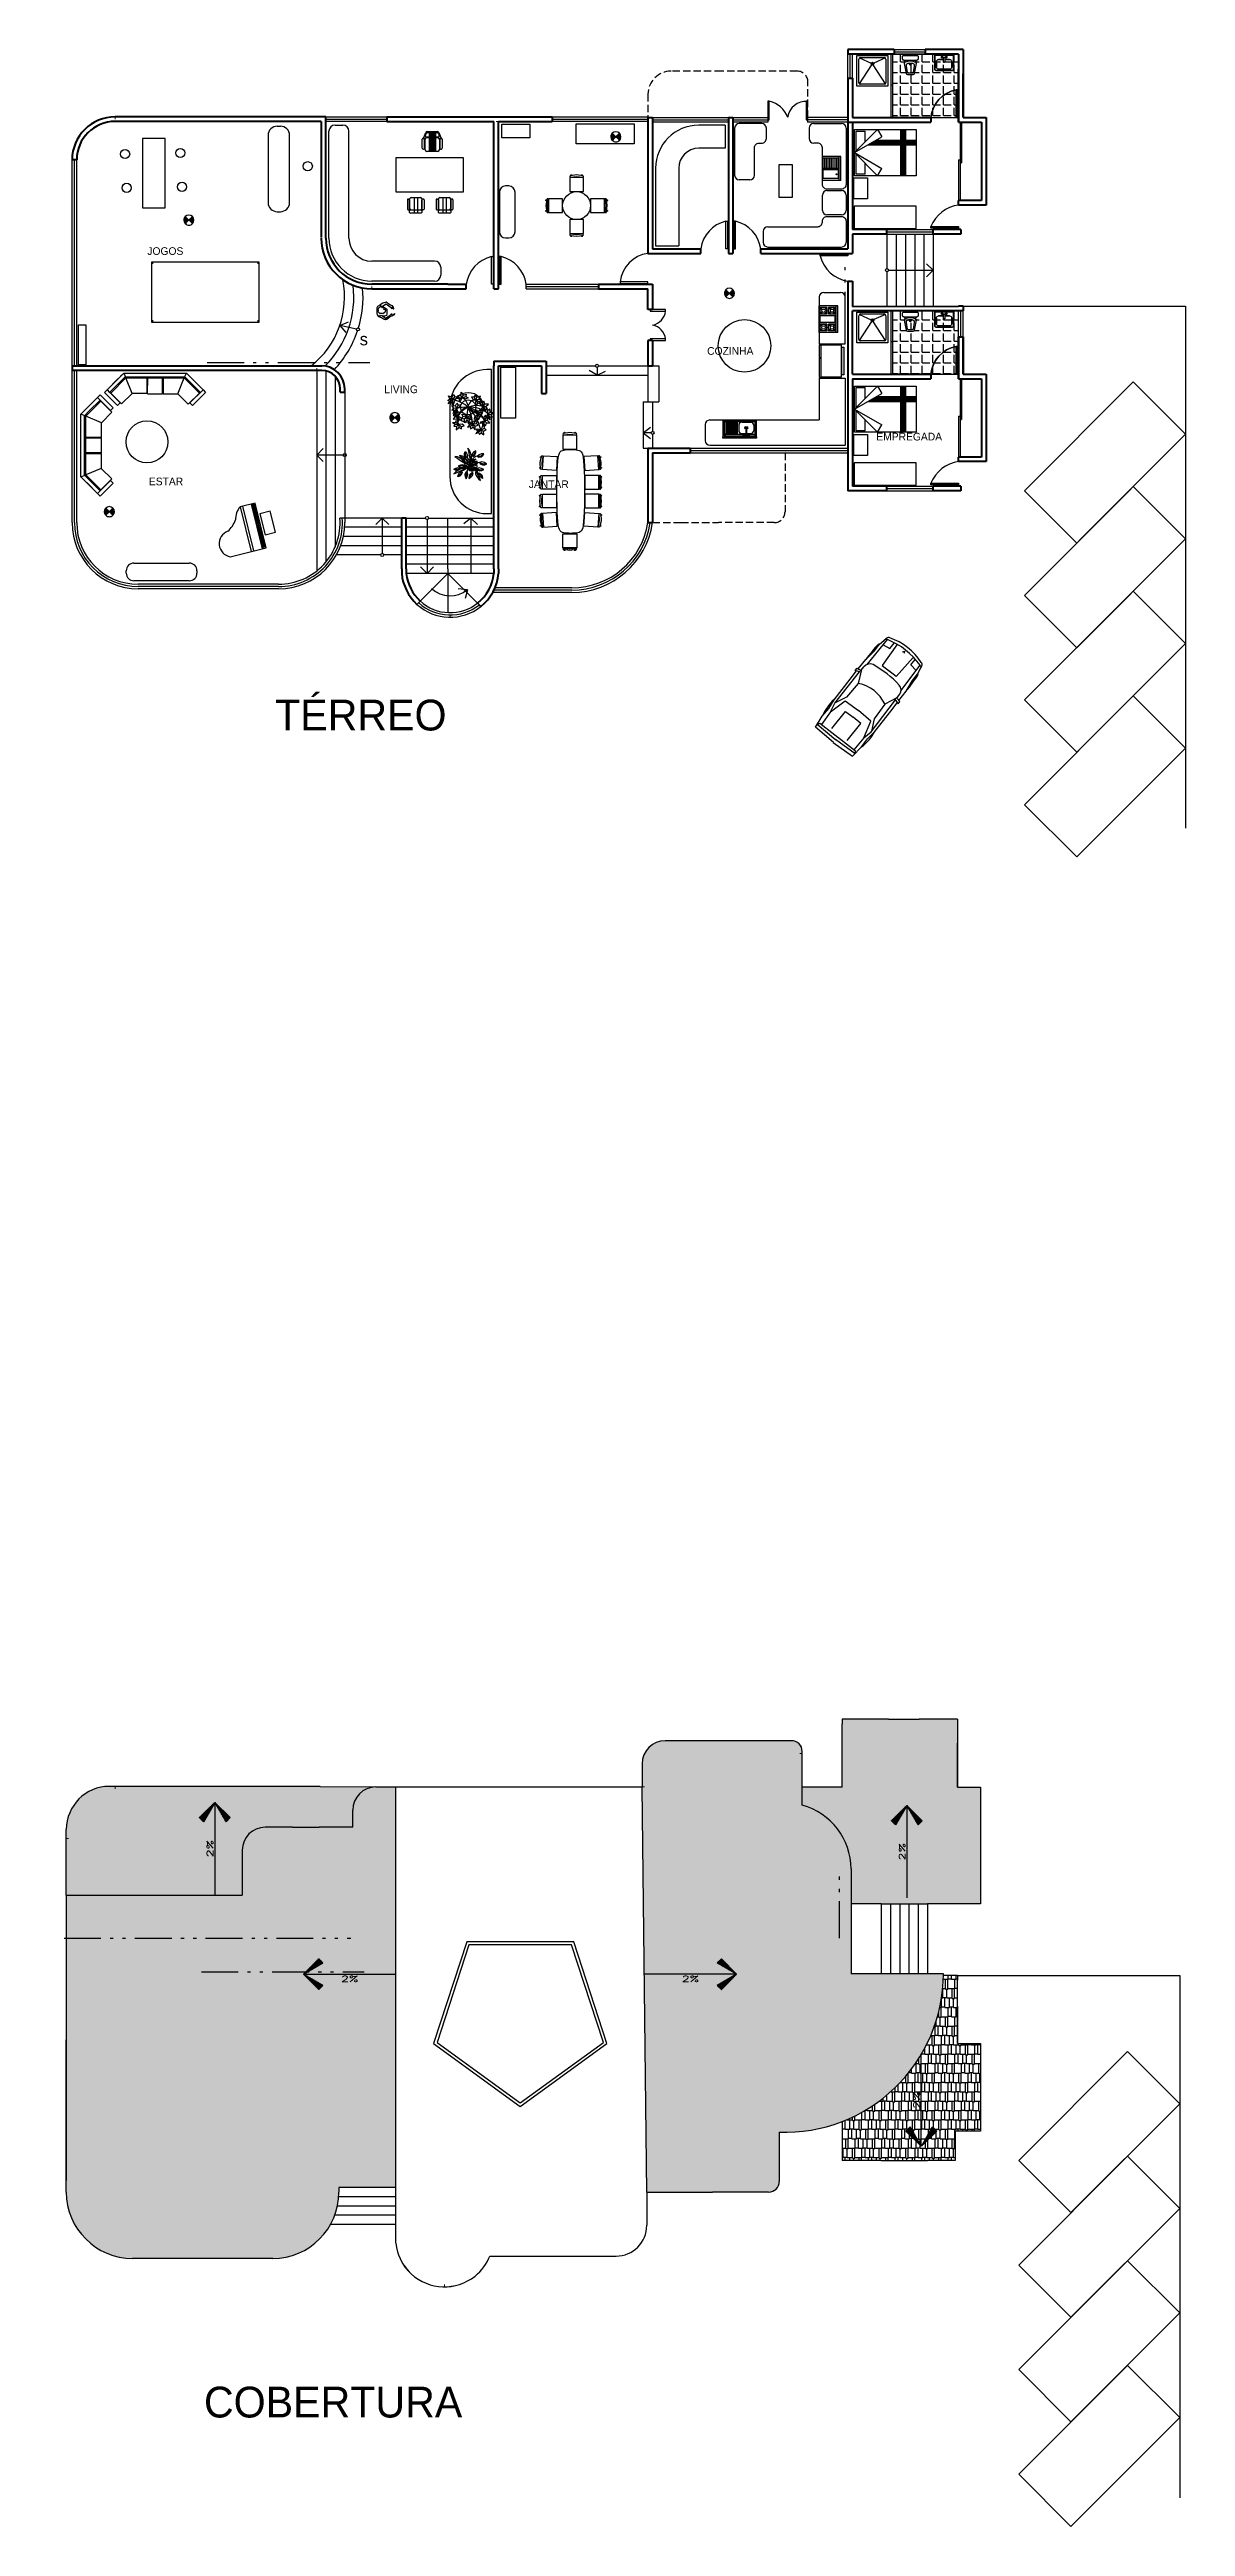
# Model space of a CAD drawing. Header units: millimetres. Extents: x 959 to 1071, y -109 to -6.
# Drawn here: x 959.3 to 996.2, y -86.4 to -5.9 of the extents above; entities that cross this region are included whole.
import ezdxf
from ezdxf.enums import TextEntityAlignment as Align

# ---------------------------------------------------------------- set-up
doc = ezdxf.new("R2010")
doc.units = ezdxf.units.MM
for name, pattern in [('ACAD_ISO02W100', [15, 12, -3]), ('ACAD_ISO10W100', [18, 12, -3, 0, -3]), ('ACAD_ISO12W100', [21, 12, -3, 0, -3, 0, -3])]:
    doc.linetypes.add(name, pattern=pattern)
for name, color, linetype in [('1E-SIMB', 2, 'Continuous'), ('CORTERS', 1, 'ACAD_ISO12W100'), ('e', 8, 'Continuous'), ('m', 2, 'Continuous'), ('muebless', 90, 'Continuous'), ('prory1', 4, 'Continuous'), ('proxy', 110, 'Continuous'), ('proy2', 6, 'Continuous'), ('punteado', 8, 'ACAD_ISO02W100'), ('RARQ', 2, 'Continuous')]:
    doc.layers.add(name, color=color, linetype=linetype)
doc.layers.add('ejes', color=4, linetype='ACAD_ISO10W100', lineweight=0)
doc.layers.add('muro', color=1, linetype='Continuous', lineweight=40)
doc.styles.add('SIMPLEX', font='SIMPLEX', dxfattribs={"height": 0.15})
pattern_1 = [(0, (-0.1875, -21.07542), (0.6477, 0.3048), [0.1524, -0.127, 0.1778, -0.0762, 0.2286, -0.1016]), (0, (-0.0351, -21.06272), (0.6477, 0.3048), [0.127, -0.4826, 0.1016, -0.1524]), (0, (0.2697, -21.09447), (0.6477, 0.3048), [0.0762, -0.7874]), (90, (-0.18751, -21.07542), (-0.2159, 0.3048), [0.2921, -0.9271]), (90, (-0.03511, -21.07542), (-0.2159, 0.3048), [0.28575, -0.93345]), (90, (0.09189, -21.07542), (-0.2159, 0.3048), [0.2667, -0.9525]), (90, (0.26969, -21.09447), (-0.2159, 0.3048), [0.2921, -0.9271]), (90, (0.34589, -21.09447), (-0.2159, 0.3048), [0.2921, -0.9271]), (90, (0.57449, -21.07542), (-0.2159, 0.3048), [0.2794, -0.9398])]
pattern_2 = [(0, (0, 6.2425), (0, 0.34925), [0.254, -0.09525]), (90, (0, 6.2425), (-0.34925, 2e-17), [0.254, -0.09525])]

msp = doc.modelspace()

# ---------------------------------------------------------------- texts
for s, height, p in [('JOGOS', 0.25, (962.503, -12.606)), ('COZINHA', 0.25, (980.696, -15.85)), ('LIVING', 0.25, (970.2, -17.097)), ('EMPREGADA', 0.25, (986.194, -18.633)), ('ESTAR', 0.25, (962.553, -20.091)), ('JANTAR', 0.25, (974.899, -20.18)), ('TÉRREO', 1, (966.655, -28.055)), ('COBERTURA', 1, (964.343, -82.863))]:
    msp.add_text(s, height=height).set_placement(p)
at = {"layer": 'prory1', "insert": (969.405, -15.143), "char_height": 0.4, "width": 0.395, "attachment_point": 1}
msp.add_mtext('s', dxfattribs=at)

# ---------------------------------------------------------------- blocks, each defined once
blk = doc.blocks.new('Sofa45')
at = {"layer": 'e'}
for p, q in [((-0.596, 0.994), (-0.448, 0.994)), ((-0.448, 0.994), (-0.514, 0.834, 0.072)), ((-0.498, 0.874, 0.7), (0.871, -0.495, 0.7)), ((-0.448, 0.994), (0.991, -0.445)), ((-0.029, 0.348, 0.29), (0.831, -0.511, 0.29)), ((-0.372, -0.029, 0.3), (-0.033, -0.369, 0.3)), ((-0.033, -0.369, 0.3), (0.321, -0.015, 0.3)), ((0.335, -0.029, 0.3), (-0.019, -0.383, 0.3)), ((-0.019, -0.383, 0.3), (0.321, -0.722, 0.3)), ((0.321, -0.722, 0.3), (0.321, -1.202, 0.3)), ((0.831, -0.511, 0.3), (0.991, -0.445)), ((0.831, -1.202, 0.29), (0.831, -0.511, 0.29)), ((0.871, -0.712, 0.7), (0.871, -0.495, 0.7)), ((0.871, -1.212, 0.7), (0.871, -0.712, 0.7)), ((0.991, -0.592), (0.991, -0.445)), ((0.991, -0.712), (0.991, -0.592)), ((0.991, -1.212), (0.991, -0.712)), ((0.321, -1.202, 0.3), (0.831, -1.202, 0.29))]:
    blk.add_line(p, q, dxfattribs=at)
for points in [[(-1.336, 0.394), (-1.216, 0.394), (-1.216, 0.994), (-1.336, 0.994)], [(-1.336, 0.994), (-1.336, 0.394), (-1.216, 0.394), (-1.216, 0.994)], [(0.391, -1.332), (0.391, -1.212), (0.991, -1.212), (0.991, -1.332)]]:
    blk.add_lwpolyline(points, close=True, dxfattribs=at)
blk.add_lwpolyline([(-0.448, 0.994), (-1.216, 0.994), (-1.216, 0.874), (-0.498, 0.874)], dxfattribs=at)
for points, elevation in [([(-0.721, 0.334), (-1.206, 0.334), (-1.206, 0.834), (-0.514, 0.834)], 0.29), ([(-0.372, -0.029), (-0.011, 0.331)], 0.4), ([(-0.372, -0.029), (-0.033, -0.369), (0.328, -0.008)], 0.4), ([(-0.019, -0.383), (0.342, -0.022)], 0.3), ([(-0.019, -0.383), (0.321, -0.722), (0.831, -0.511)], 0.3)]:
    blk.add_lwpolyline(points, dxfattribs=dict(at, elevation=elevation))
at = {"layer": 'e', "elevation": 0.29}
blk.add_lwpolyline([(-0.514, 0.834), (-0.029, 0.348), (-0.382, -0.005), (-0.721, 0.334)], close=True, dxfattribs=at)
at = {"layer": 'e', "linetype": 'Continuous'}
for points in [[(-1.336, 0.994, 0.55), (-1.216, 0.994, 0.55), (-1.216, 0.394, 0.55), (-1.336, 0.394, 0.55)], [(-1.216, 0.994, 0.7), (-0.716, 0.994, 0.7), (-0.716, 0.994), (-1.216, 0.994)], [(-1.216, 0.994, 0.7), (-0.716, 0.994, 0.7), (-0.716, 0.994), (-1.216, 0.994)], [(0.991, -0.712, 0.7), (0.991, -1.212, 0.7), (0.991, -1.212), (0.991, -0.712)], [(0.991, -1.212, 0.55), (0.991, -1.332, 0.55), (0.391, -1.332, 0.55), (0.391, -1.212, 0.55)]]:
    blk.add_3dface(points, dxfattribs=at)
blk = doc.blocks.new('billar')
for p, q in [((464.757, 130.624, 0.76), (464.757, 127.884, 0.76)), ((466.282, 130.624, 0.76), (464.757, 130.624, 0.76)), ((466.282, 127.884, 0.76), (466.282, 130.624, 0.76)), ((464.757, 127.884, 0.76), (466.282, 127.884, 0.76))]:
    blk.add_line(p, q)
at = {"color": 0, "linetype": 'ByBlock'}
for points in [[(464.757, 130.624), (464.807, 130.624), (464.757, 130.574), (464.807, 130.574)], [(466.232, 130.624), (466.282, 130.624), (466.232, 130.574), (466.282, 130.574)], [(464.757, 127.934), (464.807, 127.934), (464.757, 127.884), (464.807, 127.884)], [(466.232, 127.934), (466.282, 127.934), (466.232, 127.884), (466.282, 127.884)]]:
    blk.add_solid(points, dxfattribs=at)
blk = doc.blocks.new('Mos2-10p')
at = {"layer": 'e'}
for points in [[(-1.151, 0.981, 0.8), (-1.148, 0.931), (-0.947, 0.969), (-0.741, 0.957, 0.8), (-0.745, 1.007), (-0.95, 1.018)], [(-0.508, 1.009, 0.8), (-0.508, 0.96), (-0.306, 0.985), (-0.101, 0.96, 0.8), (-0.101, 1.009), (-0.306, 1.034)], [(0.1, 1.009, 0.8), (0.1, 0.96), (0.303, 0.985), (0.507, 0.96, 0.8), (0.507, 1.009), (0.303, 1.034)], [(1.136, 0.981, -0.8), (1.133, 0.931), (0.932, 0.969), (0.726, 0.957, -0.8), (0.73, 1.007), (0.935, 1.018)], [(-1.896, -0.2, 0.8), (-1.846, -0.2), (-1.871, 0.003), (-1.846, 0.207, 0.8), (-1.896, 0.207), (-1.92, 0.003)], [(1.881, -0.2, -0.8), (1.831, -0.2), (1.856, 0.003), (1.831, 0.207, -0.8), (1.881, 0.207), (1.906, 0.003)], [(-1.151, -0.919, -0.8), (-1.148, -0.869), (-0.947, -0.907), (-0.741, -0.895, -0.8), (-0.745, -0.945), (-0.95, -0.956)], [(-0.508, -0.948, -0.8), (-0.508, -0.898), (-0.306, -0.923), (-0.101, -0.898, -0.8), (-0.101, -0.948), (-0.306, -0.972)], [(0.1, -0.948, -0.8), (0.1, -0.898), (0.303, -0.923), (0.507, -0.898, -0.8), (0.507, -0.948), (0.303, -0.972)], [(1.136, -0.919, 0.8), (1.133, -0.869), (0.932, -0.907), (0.726, -0.895, 0.8), (0.73, -0.945), (0.935, -0.956)]]:
    blk.add_lwpolyline(points, format="xyb", close=True, dxfattribs=at)
for points in [[(-0.72, 0.946), (-1.169, 0.918), (-1.14, 0.464), (-0.691, 0.492)], [(-0.081, 0.948), (-0.531, 0.948), (-0.531, 0.493), (-0.081, 0.493)], [(0.528, 0.948), (0.078, 0.948), (0.078, 0.493), (0.528, 0.493)], [(0.705, 0.946), (1.154, 0.918), (1.125, 0.464), (0.676, 0.492)], [(-1.834, 0.228), (-1.834, -0.222), (-1.379, -0.222), (-1.379, 0.228)], [(-1.353, 0.262), (-1.342, 0.306), (-1.324, 0.343), (-1.295, 0.375), (-1.252, 0.401), (-1.189, 0.423), (-1.104, 0.44), (-0.991, 0.454), (-0.846, 0.465), (-0.668, 0.473), (-0.464, 0.479), (-0.241, 0.482), (-0.01, 0.484), (0.222, 0.482), (0.444, 0.479), (0.649, 0.473), (0.827, 0.465), (0.972, 0.454), (1.085, 0.44), (1.17, 0.423), (1.233, 0.401), (1.276, 0.375), (1.305, 0.343), (1.323, 0.306), (1.334, 0.262), (1.342, 0.211), (1.348, 0.155), (1.352, 0.095), (1.353, 0.034), (1.352, -0.028), (1.348, -0.088), (1.342, -0.144), (1.334, -0.195), (1.323, -0.239), (1.305, -0.276), (1.276, -0.308), (1.233, -0.334), (1.17, -0.356), (1.085, -0.373), (0.972, -0.387), (0.827, -0.397), (0.649, -0.406), (0.444, -0.412), (0.222, -0.415), (-0.01, -0.416), (-0.241, -0.415), (-0.464, -0.412), (-0.668, -0.406), (-0.846, -0.397), (-0.991, -0.387), (-1.104, -0.373), (-1.189, -0.356), (-1.252, -0.334), (-1.295, -0.308), (-1.324, -0.276), (-1.342, -0.239), (-1.353, -0.195), (-1.362, -0.144), (-1.368, -0.088), (-1.371, -0.028), (-1.372, 0.034), (-1.371, 0.095), (-1.368, 0.155), (-1.362, 0.211)], [(1.819, 0.228), (1.819, -0.222), (1.364, -0.222), (1.364, 0.228)], [(-0.72, -0.884), (-1.169, -0.856), (-1.14, -0.402), (-0.691, -0.431)], [(-0.081, -0.886), (-0.531, -0.886), (-0.531, -0.431), (-0.081, -0.431)], [(0.528, -0.886), (0.078, -0.886), (0.078, -0.431), (0.528, -0.431)], [(0.705, -0.884), (1.154, -0.856), (1.125, -0.402), (0.676, -0.431)]]:
    blk.add_lwpolyline(points, close=True, dxfattribs=at)
for centre in [(-1.123, 1), (-0.776, 1.023), (-0.479, 1.027), (-0.132, 1.027), (0.129, 1.027), (0.476, 1.027), (0.761, 1.023), (1.108, 1), (-1.914, 0.176), (1.899, 0.176), (-1.914, -0.171), (1.899, -0.171), (-1.123, -0.939), (-0.776, -0.961), (-0.479, -0.966), (-0.132, -0.966), (0.129, -0.966), (0.476, -0.966), (0.761, -0.961), (1.108, -0.939)]:
    blk.add_circle(centre, 0.015, dxfattribs=at)
blk = doc.blocks.new('Musa05pl')
at = {"color": 0, "linetype": 'ByBlock'}
for p, q in [((-0.773, 1.617), (-0.773, 0.417)), ((0.727, 0.917), (-0.773, 0.917)), ((0.727, 0.837), (-0.773, 0.837)), ((0.727, 0.417), (0.727, 0.917)), ((0.727, 0.548), (-0.773, 0.548)), ((0.727, 0.522), (-0.773, 0.522)), ((-0.773, 0.417), (0.727, 0.417)), ((-0.739, 0.417), (-0.739, 0.522)), ((-0.705, 0.482), (-0.739, 0.482)), ((-0.705, 0.417), (-0.705, 0.522)), ((-0.671, 0.417), (-0.671, 0.522)), ((-0.637, 0.482), (-0.671, 0.482)), ((-0.637, 0.417), (-0.637, 0.522)), ((-0.603, 0.417), (-0.603, 0.522)), ((-0.569, 0.482), (-0.603, 0.482)), ((-0.569, 0.417), (-0.569, 0.522)), ((-0.535, 0.417), (-0.535, 0.522)), ((-0.501, 0.482), (-0.535, 0.482)), ((-0.501, 0.417), (-0.501, 0.522)), ((-0.467, 0.417), (-0.467, 0.522)), ((-0.433, 0.482), (-0.467, 0.482)), ((-0.433, 0.417), (-0.433, 0.522)), ((-0.399, 0.417), (-0.399, 0.522)), ((-0.365, 0.482), (-0.399, 0.482)), ((-0.365, 0.417), (-0.365, 0.522)), ((-0.351, 0.348), (-0.351, 0)), ((0.351, 0.348), (-0.351, 0.348)), ((-0.351, 0), (0.351, 0)), ((-0.331, 0.417), (-0.331, 0.522)), ((-0.297, 0.482), (-0.331, 0.482)), ((-0.297, 0.417), (-0.297, 0.522)), ((-0.263, 0.417), (-0.263, 0.522)), ((-0.229, 0.482), (-0.263, 0.482)), ((-0.229, 0.417), (-0.229, 0.522)), ((-0.196, 0.417), (-0.196, 0.522)), ((-0.161, 0.482), (-0.196, 0.482)), ((-0.161, 0.417), (-0.161, 0.522)), ((-0.128, 0.417), (-0.128, 0.522)), ((-0.093, 0.482), (-0.128, 0.482)), ((-0.093, 0.417), (-0.093, 0.522)), ((-0.06, 0.417), (-0.06, 0.522)), ((-0.025, 0.482), (-0.06, 0.482)), ((-0.025, 0.417), (-0.025, 0.522)), ((0.008, 0.417), (0.008, 0.522)), ((0.043, 0.482), (0.008, 0.482)), ((0.043, 0.417), (0.043, 0.522)), ((0.076, 0.417), (0.076, 0.522)), ((0.111, 0.482), (0.076, 0.482)), ((0.111, 0.417), (0.111, 0.522)), ((0.144, 0.417), (0.144, 0.522)), ((0.179, 0.482), (0.144, 0.482)), ((0.179, 0.417), (0.179, 0.522)), ((0.212, 0.417), (0.212, 0.522)), ((0.247, 0.482), (0.212, 0.482)), ((0.247, 0.417), (0.247, 0.522)), ((0.28, 0.417), (0.28, 0.522)), ((0.314, 0.482), (0.28, 0.482)), ((0.314, 0.417), (0.314, 0.522)), ((0.348, 0.417), (0.348, 0.522)), ((0.382, 0.482), (0.348, 0.482)), ((0.351, 0), (0.351, 0.348)), ((0.382, 0.417), (0.382, 0.522)), ((0.416, 0.417), (0.416, 0.522)), ((0.45, 0.482), (0.416, 0.482)), ((0.45, 0.417), (0.45, 0.522)), ((0.484, 0.417), (0.484, 0.522)), ((0.518, 0.482), (0.484, 0.482)), ((0.518, 0.417), (0.518, 0.522)), ((0.552, 0.417), (0.552, 0.522)), ((0.586, 0.482), (0.552, 0.482)), ((0.586, 0.417), (0.586, 0.522)), ((0.62, 0.417), (0.62, 0.522)), ((0.654, 0.482), (0.62, 0.482)), ((0.654, 0.417), (0.654, 0.522)), ((0.688, 0.417), (0.688, 0.522)), ((0.722, 0.482), (0.688, 0.482))]:
    blk.add_line(p, q, dxfattribs=at)
for centre, radius, start, end in [((-0.377, 1.446), 0.431, 6.73606, 156.52219), ((0.876, 1.931), 0.932, 207.76738, 235.33969), ((0.237, 0.577), 0.597, 34.80296, 79.50582)]:
    blk.add_arc(centre, radius, start, end, dxfattribs=at)
blk = doc.blocks.new('MUKO02PL')
at = {"color": 0, "linetype": 'ByBlock'}
for p, q in [((0.436, 0), (-0.436, 0)), ((-0.436, 0), (-0.436, -0.6)), ((0.436, 0), (0.436, -0.6)), ((0.436, -0.055), (-0.436, -0.055)), ((0.436, -0.6), (-0.436, -0.6)), ((-0.164, -0.082), (-0.382, -0.082)), ((-0.382, -0.082), (-0.382, -0.3)), ((-0.164, -0.3), (-0.382, -0.3)), ((-0.382, -0.355), (-0.382, -0.573)), ((-0.164, -0.355), (-0.382, -0.355)), ((-0.164, -0.573), (-0.382, -0.573)), ((-0.35, -0.114), (-0.311, -0.152)), ((-0.311, -0.229), (-0.35, -0.268)), ((-0.35, -0.386), (-0.311, -0.425)), ((-0.311, -0.502), (-0.35, -0.541)), ((-0.196, -0.114), (-0.234, -0.152)), ((-0.234, -0.229), (-0.196, -0.268)), ((-0.196, -0.386), (-0.234, -0.425)), ((-0.234, -0.502), (-0.196, -0.541)), ((-0.164, -0.082), (-0.164, -0.3)), ((-0.164, -0.355), (-0.164, -0.573)), ((0.109, -0.082), (-0.109, -0.082)), ((-0.109, -0.082), (-0.109, -0.573)), ((0.109, -0.573), (-0.109, -0.573)), ((0.109, -0.082), (0.109, -0.573)), ((0.164, -0.082), (0.164, -0.3)), ((0.382, -0.082), (0.164, -0.082)), ((0.382, -0.3), (0.164, -0.3)), ((0.164, -0.355), (0.164, -0.573)), ((0.382, -0.355), (0.164, -0.355)), ((0.382, -0.573), (0.164, -0.573)), ((0.196, -0.114), (0.234, -0.152)), ((0.234, -0.229), (0.196, -0.268)), ((0.196, -0.386), (0.234, -0.425)), ((0.234, -0.502), (0.196, -0.541)), ((0.35, -0.114), (0.311, -0.152)), ((0.311, -0.229), (0.35, -0.268)), ((0.35, -0.386), (0.311, -0.425)), ((0.311, -0.502), (0.35, -0.541)), ((0.382, -0.082), (0.382, -0.3)), ((0.382, -0.355), (0.382, -0.573))]:
    blk.add_line(p, q, dxfattribs=at)
for centre, radius in [((-0.273, -0.191), 0.109), ((-0.273, -0.464), 0.109), ((-0.273, -0.191), 0.0545), ((-0.273, -0.464), 0.0545), ((0.273, -0.191), 0.109), ((0.273, -0.464), 0.109), ((0.273, -0.191), 0.0545), ((0.273, -0.464), 0.0545)]:
    blk.add_circle(centre, radius, dxfattribs=at)
blk = doc.blocks.new('Refri2p')
for p, q in [((-0.525, -0.016), (-0.114, -0.016)), ((-0.525, -0.066), (-0.525, -0.016)), ((-0.525, -0.066), (-0.114, -0.066)), ((-0.114, -0.066), (-0.114, -0.016)), ((-0.098, -0.016), (0.525, -0.016)), ((-0.098, -0.066), (-0.098, -0.016)), ((-0.098, -0.066), (0.525, -0.066)), ((0.525, -0.066), (0.525, -0.016))]:
    blk.add_line(p, q)
for points in [[(-0.525, 0), (-0.525, 0.65), (0.525, 0.65), (0.525, 0)], [(-0.45, 0.663), (-0.45, 0.733), (0.446, 0.733), (0.446, 0.663)]]:
    blk.add_lwpolyline(points, close=True)
blk = doc.blocks.new('FREGADER')
at = {"layer": 'e'}
for p, q in [((-1.101, 0.55), (-1.101, 0.59)), ((-1.101, 0.55), (-1.101, 0)), ((0, 0), (-1.101, 0)), ((0, 0), (0, 0.55))]:
    blk.add_line(p, q, dxfattribs=at)
at = {"layer": 'e', "linetype": 'ByBlock'}
for p, q in [((-1.094, 0.494), (-1.094, 0.055)), ((-1.069, 0.469), (-1.069, 0.08)), ((-1.054, 0.438), (-1.054, 0.07)), ((-0.092, 0.544), (-1.044, 0.544)), ((-0.092, 0.005), (-1.044, 0.005)), ((-0.783, 0.463), (-1.029, 0.463)), ((-0.107, 0.045), (-1.029, 0.045)), ((-0.117, 0.519), (-1.019, 0.519)), ((-0.117, 0.03), (-1.019, 0.03)), ((-1.008, 0.17), (-1.008, 0.338)), ((-0.783, 0.438), (-0.908, 0.438)), ((-0.618, 0.07), (-0.908, 0.07)), ((-0.783, 0.477), (-0.783, 0.328)), ((-0.754, 0.487), (-0.773, 0.487)), ((-0.773, 0.318), (-0.754, 0.318)), ((-0.744, 0.328), (-0.744, 0.477)), ((-0.107, 0.463), (-0.744, 0.463)), ((-0.618, 0.438), (-0.744, 0.438)), ((-0.518, 0.17), (-0.518, 0.338)), ((-0.107, 0.43), (-0.493, 0.43)), ((-0.107, 0.4), (-0.493, 0.4)), ((-0.107, 0.37), (-0.493, 0.37)), ((-0.107, 0.34), (-0.493, 0.34)), ((-0.107, 0.31), (-0.493, 0.31)), ((-0.107, 0.28), (-0.493, 0.28)), ((-0.107, 0.25), (-0.493, 0.25)), ((-0.107, 0.22), (-0.493, 0.22)), ((-0.107, 0.19), (-0.493, 0.19)), ((-0.107, 0.16), (-0.493, 0.16)), ((-0.107, 0.13), (-0.493, 0.13)), ((-0.107, 0.1), (-0.493, 0.1)), ((-0.107, 0.07), (-0.493, 0.07)), ((-0.082, 0.438), (-0.082, 0.07)), ((-0.067, 0.469), (-0.067, 0.08)), ((-0.042, 0.494), (-0.042, 0.055))]:
    blk.add_line(p, q, dxfattribs=at)
at = {"layer": 'e'}
blk.add_lwpolyline([(-1.101, 0.59), (0, 0.59), (0, 0.55), (-1.101, 0.55)], dxfattribs=at)
at = {"layer": 'e', "linetype": 'ByBlock'}
for centre, radius in [((-0.834, 0.491), 0.026), ((-0.763, 0.254), 0.0463), ((-0.763, 0.254), 0.0263), ((-0.694, 0.491), 0.026)]:
    blk.add_circle(centre, radius, dxfattribs=at)
for centre, radius, start, end in [((-1.044, 0.494), 0.05, 90, 180), ((-1.044, 0.055), 0.05, 180, 270), ((-1.019, 0.469), 0.05, 90, 180), ((-1.019, 0.08), 0.05, 180, 270), ((-1.029, 0.438), 0.025, 90, 180), ((-1.029, 0.07), 0.025, 180, 270), ((-0.908, 0.338), 0.1, 90, 180), ((-0.908, 0.17), 0.1, 180, 270), ((-0.773, 0.477), 0.01, 90, 180), ((-0.773, 0.328), 0.01, 180, 270), ((-0.754, 0.477), 0.01, 0, 90), ((-0.754, 0.328), 0.01, 270, 0), ((-0.618, 0.338), 0.1, 0, 90), ((-0.618, 0.17), 0.1, 270, 0), ((-0.117, 0.469), 0.05, 0, 90), ((-0.117, 0.08), 0.05, 270, 0), ((-0.107, 0.438), 0.025, 0, 90), ((-0.107, 0.07), 0.025, 270, 0), ((-0.092, 0.494), 0.05, 0, 90), ((-0.092, 0.055), 0.05, 270, 0)]:
    blk.add_arc(centre, radius, start, end, dxfattribs=at)
blk = doc.blocks.new('*X16')
at = {"color": 0}
for p, q in [((1.246, 13.32), (1.315, 13.32)), ((1.247, 13.33), (1.314, 13.33)), ((1.247, 13.31), (1.313, 13.31)), ((1.25, 13.304), (1.25, 13.337)), ((1.252, 13.34), (1.309, 13.34)), ((1.253, 13.3), (1.308, 13.3)), ((1.26, 13.293), (1.26, 13.349)), ((1.262, 13.35), (1.299, 13.35)), ((1.265, 13.29), (1.296, 13.29)), ((1.27, 13.288), (1.27, 13.354)), ((1.28, 13.286), (1.28, 13.355)), ((1.29, 13.288), (1.29, 13.354)), ((1.3, 13.292), (1.3, 13.349)), ((1.31, 13.303), (1.31, 13.338))]:
    blk.add_line(p, q, dxfattribs=at)
blk = doc.blocks.new('Btp1')
at = {"layer": 'm'}
for p, q in [((0, -0.5), (0, 0.5)), ((0, 0.5), (1, 0.5)), ((0.063, -0.381), (0.063, 0.381)), ((0.081, 0.423), (0.249, 0.045)), ((0.123, 0.441), (0.889, 0.441)), ((0.925, 0.426), (0.306, 0.028)), ((0.939, 0.391), (0.939, -0.381)), ((1, 0.5), (1, -0.5)), ((1, -0.5), (0, -0.5)), ((0.081, -0.423), (0.25, -0.039)), ((0.889, -0.441), (0.123, -0.441)), ((0.922, -0.423), (0.306, -0.022))]:
    blk.add_line(p, q, dxfattribs=at)
for radius in [0.0456, 0.0407]:
    blk.add_circle((0.268, 0.003), radius, dxfattribs=at)
for centre, radius, start, end in [((0.123, 0.381), 0.06, 90, 180), ((0.889, 0.391), 0.05, 360, 90), ((0.123, -0.381), 0.06, 180, 270), ((0.879, -0.381), 0.06, 270, 0)]:
    blk.add_arc(centre, radius, start, end, dxfattribs=at)
blk.add_blockref('*X16', (-1.012, -13.318), dxfattribs=at)
blk = doc.blocks.new('CAMA2')
for p, q in [((-1.5, 0), (-1.5, 2)), ((-0.75, 2), (-1.5, 1.25)), ((-1.5, 2), (0, 2)), ((-1.45, 1.95), (-0.8, 1.95)), ((-1.45, 1.65), (-1.45, 1.95)), ((-1.45, 1.65), (-1.1, 1.65)), ((-0.75, 2), (-1.262, 1.113)), ((-0.75, 2), (-0.238, 1.113)), ((-0.75, 2), (0, 1.25)), ((-0.7, 1.95), (-0.05, 1.95)), ((-0.4, 1.65), (-0.05, 1.65)), ((-0.05, 1.95), (-0.05, 1.65)), ((0, 2), (0, 0)), ((-1.5, 1.25), (-1.262, 1.113)), ((-0.5, 1.567), (-0.5, 0)), ((-0.46, 1.498), (-0.46, 0)), ((-0.42, 1.428), (-0.42, 0)), ((-0.38, 1.359), (-0.38, 0)), ((-0.34, 1.29), (-0.34, 0)), ((0, 1.25), (-0.238, 1.113)), ((0, 0.5), (-1.5, 0.5)), ((0, 0.46), (-1.5, 0.46)), ((0, 0.42), (-1.5, 0.42)), ((0, 0.38), (-1.5, 0.38)), ((0, 0.34), (-1.5, 0.34)), ((0, 0), (-1.5, 0))]:
    blk.add_line(p, q)
blk = doc.blocks.new('SIREC')
for p, q in [((-0.275, 0.075), (-0.275, 0.37)), ((-0.245, 0.4), (-0.23, 0.4)), ((-0.245, 0.045), (-0.23, 0.045)), ((-0.2, 0.43), (-0.2, 0.481)), ((-0.2, 0.35), (-0.2, 0.075)), ((-0.2, 0.075), (-0.2, 0.35)), ((-0.2, 0.35), (-0.2, 0.075)), ((-0.2, 0.075), (-0.2, 0.35)), ((-0.172, 0.5), (0.172, 0.5)), ((0.17, 0.4), (-0.17, 0.4)), ((0.15, 0), (-0.15, 0)), ((-0.05, 0), (-0.05, 0.5)), ((0.05, 0), (0.05, 0.5)), ((0.2, 0.481), (0.2, 0.43)), ((0.2, 0.37), (0.2, 0.075)), ((0.2, 0.075), (0.2, 0.35)), ((0.2, 0.35), (0.2, 0.075)), ((0.245, 0.4), (0.23, 0.4)), ((0.245, 0.045), (0.23, 0.045)), ((0.275, 0.075), (0.275, 0.37))]:
    blk.add_line(p, q)
for centre, radius, start, end in [((-0.245, 0.37), 0.03, 90, 180), ((-0.245, 0.075), 0.03, 180, 270), ((-0.23, 0.37), 0.03, 360, 90), ((-0.23, 0.075), 0.03, 270, 0), ((-0.172, 0.47), 0.03, 90, 159.44395), ((-0.17, 0.43), 0.03, 179.85761, 270), ((-0.15, 0.35), 0.05, 90, 180), ((-0.15, 0.05), 0.05, 180, 270), ((0.15, 0.35), 0.05, 0, 90), ((0.15, 0.05), 0.05, 270, 0), ((0.17, 0.43), 0.03, 270, 0.14239), ((0.172, 0.47), 0.03, 20.55605, 90), ((0.23, 0.37), 0.03, 90, 180), ((0.23, 0.075), 0.03, 180, 270), ((0.245, 0.37), 0.03, 0, 90), ((0.245, 0.075), 0.03, 270, 360)]:
    blk.add_arc(centre, radius, start, end)
blk = doc.blocks.new('Ser06pla')
at = {"color": 0, "linetype": 'ByBlock'}
for p, q in [((0.389, -0.02), (-0.389, -0.02)), ((-0.389, -0.02), (-0.389, -0.624)), ((0.389, -0.075), (-0.389, -0.075)), ((0.389, -0.624), (-0.389, -0.624)), ((-0.334, -0.102), (-0.334, -0.597)), ((0.005, -0.102), (-0.334, -0.102)), ((0.005, -0.157), (-0.334, -0.157)), ((0.005, -0.212), (-0.334, -0.212)), ((0.005, -0.267), (-0.334, -0.267)), ((0.005, -0.322), (-0.334, -0.322)), ((0.005, -0.377), (-0.334, -0.377)), ((0.005, -0.432), (-0.334, -0.432)), ((0.005, -0.487), (-0.334, -0.487)), ((0.005, -0.542), (-0.334, -0.542)), ((0.005, -0.597), (-0.334, -0.597)), ((0.005, -0.102), (0.005, -0.597)), ((0.334, -0.102), (0.048, -0.102)), ((0.048, -0.102), (0.048, -0.597)), ((0.334, -0.597), (0.048, -0.597)), ((0.334, -0.102), (0.334, -0.597)), ((0.389, -0.02), (0.389, -0.624))]:
    blk.add_line(p, q, dxfattribs=at)
blk.add_circle((0.191, -0.164), 0.015, dxfattribs=at)
blk = doc.blocks.new('LLAVES')
at = {"color": 0, "linetype": 'ByBlock'}
for p, q in [((0.015, 0.005), (0.015, -0.005)), ((0.095, 0.01), (0.02, 0.01)), ((0.1, -0.005), (0.1, 0.005)), ((0.02, -0.01), (0.095, -0.01))]:
    blk.add_line(p, q, dxfattribs=at)
for centre in [(0.013, 0.035), (0.013, -0.035)]:
    blk.add_circle(centre, 0.013, dxfattribs=at)
for centre, start, end in [((0.02, 0.005), 90, 180), ((0.095, 0.005), 0, 90), ((0.02, -0.005), 180, 270), ((0.095, -0.005), 270, 360)]:
    blk.add_arc(centre, 0.005, start, end, dxfattribs=at)
blk = doc.blocks.new('MUBA08PL')
at = {"color": 0, "linetype": 'ByBlock'}
for p, q in [((0.025, -0.3), (0.025, 0.3)), ((0.025, 0.3), (0.495, 0.3)), ((0.161, 0.019), (0.161, 0.179)), ((0.233, 0.251), (0.411, 0.251)), ((0.483, 0.179), (0.483, -0.179)), ((0.525, 0.27), (0.525, -0.27)), ((0.495, -0.3), (0.025, -0.3)), ((0.161, -0.179), (0.161, -0.019)), ((0.411, -0.251), (0.233, -0.251))]:
    blk.add_line(p, q, dxfattribs=at)
for centre, radius, start, end in [((0.233, 0.179), 0.072, 90, 180), ((0.411, 0.179), 0.072, 360, 90), ((0.495, 0.27), 0.03, 360, 90), ((0.233, -0.179), 0.072, 180, 270), ((0.411, -0.179), 0.072, 270, 360), ((0.495, -0.27), 0.03, 270, 360)]:
    blk.add_arc(centre, radius, start, end, dxfattribs=at)
at = {"color": 0, "linetype": 'ByBlock', "xscale": 2, "yscale": 2, "zscale": 2}
blk.add_blockref('LLAVES', (0.06, 0), dxfattribs=at)
blk = doc.blocks.new('LAVABO')
at = {"layer": 'e', "xscale": -1, "rotation": 270}
blk.add_blockref('MUBA08PL', (-0.002, -0.158), dxfattribs=at)
blk = doc.blocks.new('MUBA02PL')
at = {"color": 0, "linetype": 'ByBlock'}
for p, q in [((0.025, -0.225), (0.025, 0.225)), ((0.145, 0.25), (0.05, 0.25)), ((0.18, 0.212), (0.18, 0.215)), ((0.18, 0.212), (0.18, -0.212)), ((0.208, 0.178), (0.238, 0.171)), ((0.609, 0.128), (0.284, 0.187)), ((0.65, -0.079), (0.65, 0.079)), ((0.05, -0.25), (0.145, -0.25)), ((0.18, -0.215), (0.18, -0.212)), ((0.208, -0.178), (0.238, -0.171)), ((0.284, -0.187), (0.609, -0.128))]:
    blk.add_line(p, q, dxfattribs=at)
for points in [[(0.575, 0.089), (0.365, 0.127, 0.467538), (0.27, 0.048), (0.27, -0.048, 0.467538), (0.365, -0.127), (0.575, -0.089, 0.362827), (0.6, -0.059), (0.6, 0.059, 0.362827)], [(0.285, -0.025, 2), (0.285, 0.025)]]:
    blk.add_lwpolyline(points, format="xyb", close=True, dxfattribs=at)
for centre, radius, start, end in [((0.05, 0.225), 0.025, 90, 180), ((0.145, 0.215), 0.035, 0, 90), ((0.215, 0.212), 0.035, 180, 257.38556), ((0.641, 0), 0.441, 159.36315, 200.63685), ((0.276, 0.138), 0.05, 79.76849, 159.36315), ((0.6, 0.079), 0.05, 0, 79.76849), ((0.05, -0.225), 0.025, 180, 270), ((0.145, -0.215), 0.035, 270, 0), ((0.215, -0.212), 0.035, 102.61444, 180), ((0.276, -0.138), 0.05, 200.63685, 280.23151), ((0.6, -0.079), 0.05, 280.23151, 0)]:
    blk.add_arc(centre, radius, start, end, dxfattribs=at)
blk = doc.blocks.new('WC4')
at = {"layer": 'e', "xscale": -1, "rotation": 270}
blk.add_blockref('MUBA02PL', (-0.004, -0.291), dxfattribs=at)
blk = doc.blocks.new('*X21')
at = {"color": 0}
for p, q in [((28.704, 12.739), (28.775, 12.78)), ((28.704, 12.727), (28.783, 12.773)), ((28.705, 12.751), (28.768, 12.787)), ((28.706, 12.717), (28.79, 12.765)), ((28.707, 12.764), (28.761, 12.795)), ((28.708, 12.706), (28.797, 12.758)), ((28.711, 12.697), (28.805, 12.751)), ((28.712, 12.778), (28.753, 12.802)), ((28.715, 12.687), (28.812, 12.743)), ((28.719, 12.794), (28.746, 12.809)), ((28.72, 12.678), (28.816, 12.734)), ((28.725, 12.67), (28.789, 12.707)), ((28.731, 12.662), (28.762, 12.68)), ((28.733, 12.813), (28.739, 12.816)), ((28.819, 12.736), (28.918, 12.793)), ((28.827, 12.729), (28.923, 12.784)), ((28.834, 12.721), (28.927, 12.775)), ((28.841, 12.714), (28.93, 12.765)), ((28.844, 12.762), (28.913, 12.802)), ((28.849, 12.707), (28.932, 12.755)), ((28.856, 12.699), (28.933, 12.744)), ((28.863, 12.692), (28.933, 12.733)), ((28.871, 12.789), (28.907, 12.81)), ((28.871, 12.685), (28.932, 12.72)), ((28.878, 12.677), (28.93, 12.707)), ((28.885, 12.67), (28.925, 12.693)), ((28.893, 12.663), (28.916, 12.677)), ((28.898, 12.816), (28.9, 12.817))]:
    blk.add_line(p, q, dxfattribs=at)
blk = doc.blocks.new('E30')
at = {"layer": '1E-SIMB'}
for p, q in [((0.088, 0.088), (-0.088, -0.088)), ((0.088, -0.088), (-0.088, 0.088))]:
    blk.add_line(p, q, dxfattribs=at)
for start, end in [(135, 225), (45, 135), (315, 45), (225, 315)]:
    blk.add_arc((0, 0), 0.125, start, end, dxfattribs=at)
at = {"layer": '1E-SIMB', "xscale": 1.089468481597521, "yscale": 1.089468481597521, "zscale": 1.089468481597522}
blk.add_blockref('*X21', (-31.397, -13.876), dxfattribs=at)
blk = doc.blocks.new('Chde05pl')
at = {"color": 0, "linetype": 'ByBlock'}
for p, q in [((0.441, 0.805), (0.431, 0.771)), ((1.1, 0.826), (0.707, 0.773)), ((1.49, 0.829), (1.1, 0.826)), ((1.498, 0.874), (1.469, 0.722)), ((1.592, 0.874), (1.498, 0.874)), ((1.531, 0.697), (1.592, 0.874)), ((1.921, 0.833), (1.577, 0.83)), ((2.762, 0.827), (1.921, 0.833)), ((3.091, 0.793), (2.762, 0.827)), ((0.103, 0.329), (0.931, 0.282)), ((0.165, 0.027), (0.107, -0.004)), ((0.34, 0.424), (0.117, 0.423)), ((0.445, 0.782), (0.144, 0.722)), ((0.157, -0.006), (0.165, 0.027)), ((0.158, 0.669), (0.192, 0.737)), ((1.203, 0.689), (0.158, 0.669)), ((0.379, 0.67), (0.34, 0.424)), ((0.707, 0.773), (0.445, 0.782)), ((0.931, 0.282), (0.929, -0.019)), ((0.931, -0.299), (0.929, 0.002)), ((1.471, 0.73), (1.323, 0.728)), ((1.441, 0.73), (1.861, 0.538)), ((2.841, 0.745), (1.543, 0.731)), ((1.861, 0.538), (2.45, 0.559)), ((2.45, 0.559), (2.823, 0.739)), ((2.575, 0.523), (2.55, -0.011)), ((3.146, 0.677), (2.575, 0.523)), ((2.837, 0.309), (2.826, -0.009)), ((3.548, 0.308), (2.837, 0.309)), ((3.146, 0.677), (2.841, 0.745)), ((3.425, 0.801), (3.091, 0.793)), ((3.146, 0.677), (3.653, 0.659)), ((3.844, 0.757), (3.425, 0.801)), ((3.738, 0.773), (3.653, 0.73)), ((3.653, 0.73), (3.653, -0.012)), ((3.734, 0.775), (3.754, -0.013)), ((3.876, -0.01), (3.844, 0.757)), ((0.103, -0.345), (0.931, -0.299)), ((0.165, -0.043), (0.107, -0.013)), ((0.34, -0.44), (0.117, -0.44)), ((0.445, -0.799), (0.144, -0.739)), ((0.157, -0.01), (0.165, -0.043)), ((0.158, -0.685), (0.192, -0.754)), ((1.203, -0.705), (0.158, -0.685)), ((0.379, -0.686), (0.34, -0.44)), ((0.441, -0.821), (0.431, -0.788)), ((0.707, -0.789), (0.445, -0.799)), ((1.1, -0.842), (0.707, -0.789)), ((1.471, -0.746), (1.323, -0.745)), ((1.441, -0.746), (1.861, -0.554)), ((1.498, -0.89), (1.469, -0.739)), ((1.531, -0.713), (1.592, -0.891)), ((2.841, -0.761), (1.543, -0.747)), ((1.861, -0.554), (2.45, -0.575)), ((2.45, -0.575), (2.823, -0.755)), ((2.575, -0.539), (2.55, -0.005)), ((3.146, -0.693), (2.575, -0.539)), ((2.837, -0.325), (2.826, -0.007)), ((3.548, -0.324), (2.837, -0.325)), ((3.146, -0.693), (2.841, -0.761)), ((3.146, -0.693), (3.653, -0.675)), ((3.844, -0.774), (3.425, -0.818)), ((3.653, -0.746), (3.653, -0.005)), ((3.738, -0.789), (3.653, -0.746)), ((3.734, -0.791), (3.754, -0.004)), ((3.876, -0.007), (3.844, -0.774)), ((1.49, -0.846), (1.1, -0.842)), ((1.592, -0.891), (1.498, -0.89)), ((1.921, -0.849), (1.577, -0.846)), ((2.762, -0.843), (1.921, -0.849)), ((3.091, -0.809), (2.762, -0.843)), ((3.425, -0.818), (3.091, -0.809))]:
    blk.add_line(p, q, dxfattribs=at)
for centre, radius, start, end in [((0.915, -4.738), 5.565, 88.1098, 94.91949), ((3.016, -0.762), 1.616, 75.35802, 99.19455), ((1.994, -0.008), 2.036, 161.47438, 198.52562), ((2.518, -0.008), 2.455, 163.98812, 196.01188), ((0.164, 0.623), 0.102, 101.30745, 170.89178), ((4.862, -0.008), 3.817, 171.90768, 188.09232), ((1.339, 0.466), 0.263, 93.50969, 166.07198), ((2.941, -0.008), 1.211, 153.37543, 206.62457), ((0.164, -0.639), 0.102, 189.10822, 258.69255), ((1.339, -0.482), 0.263, 193.92802, 266.49031), ((0.915, 4.721), 5.565, 265.08051, 271.8902), ((3.016, 0.746), 1.616, 260.80545, 284.64198)]:
    blk.add_arc(centre, radius, start, end, dxfattribs=at)
blk = doc.blocks.new('Eschum13')
at = {"color": 0, "linetype": 'ByBlock'}
for points in [[(-0.081, 0.2), (-0.119, 0.16), (-0.158, 0.138), (-0.185, 0.094), (-0.183, 0.011), (-0.179, -0.075), (-0.173, -0.128), (-0.134, -0.179), (-0.075, -0.202)], [(0.004, 0.153), (0.096, 0.09), (0.139, 0.06), (0.143, -0.109), (0.13, -0.151), (0.066, -0.168), (-0.002, -0.164)]]:
    blk.add_lwpolyline(points, dxfattribs=at)
for points in [[(0.107, 0.032), (0.092, 0.058), (0.07, 0.043), (0.047, 0.047), (0.055, 0.081), (0.026, 0.096), (0.004, 0.09), (-0.009, 0.115), (-0.026, 0.107), (-0.028, 0.139), (-0.066, 0.136), (-0.072, 0.111), (-0.094, 0.119), (-0.134, 0.092), (-0.13, 0.079), (-0.153, 0.058), (-0.138, 0.036), (-0.141, 0.011), (-0.149, -0.025), (-0.132, -0.047), (-0.094, -0.075), (-0.055, -0.079), (-0.026, -0.072), (0.009, -0.083), (0.053, -0.051), (0.094, -0.032), (0.098, 0.004)], [(0.369, 0.068), (0.356, 0.123), (0.322, 0.16), (0.262, 0.181), (0.202, 0.219), (0.156, 0.266), (0.119, 0.285), (0.011, 0.251), (-0.079, 0.198), (-0.066, 0.164), (0.002, 0.155), (0.058, 0.187), (0.098, 0.215), (0.115, 0.228), (0.121, 0.222), (0.158, 0.192), (0.211, 0.168), (0.254, 0.134), (0.277, 0.102), (0.305, 0.07), (0.311, 0.074), (0.302, 0.113), (0.305, 0.123), (0.332, 0.117), (0.349, 0.077), (0.36, 0.064)], [(0.398, -0.089), (0.358, -0.143), (0.3, -0.168), (0.262, -0.181), (0.209, -0.23), (0.145, -0.285), (0.1, -0.296), (0.03, -0.271), (-0.032, -0.224), (-0.075, -0.202), (-0.081, -0.168), (-0.06, -0.143), (-0.002, -0.158), (0.058, -0.202), (0.102, -0.239), (0.115, -0.253), (0.115, -0.266), (0.119, -0.228), (0.162, -0.198), (0.194, -0.177), (0.23, -0.158), (0.262, -0.124), (0.29, -0.092), (0.304, -0.092), (0.292, -0.121), (0.3, -0.132), (0.336, -0.124), (0.366, -0.104), (0.375, -0.094)]]:
    blk.add_lwpolyline(points, close=True, dxfattribs=at)
blk = doc.blocks.new('*X23')
at = {"color": 0}
for p, q in [((2.255, 0.756), (2.578, 0.756)), ((2.257, 0.774), (2.56, 0.774)), ((2.275, 0.792), (2.542, 0.792)), ((2.286, 0.738), (2.596, 0.738)), ((2.294, 0.81), (2.525, 0.81)), ((2.312, 0.828), (2.507, 0.828)), ((2.317, 0.72), (2.614, 0.72)), ((2.33, 0.846), (2.489, 0.846)), ((2.348, 0.864), (2.471, 0.864)), ((2.348, 0.702), (2.631, 0.702)), ((2.367, 0.882), (2.454, 0.882)), ((2.38, 0.684), (2.649, 0.684)), ((2.385, 0.9), (2.436, 0.9)), ((2.403, 0.918), (2.418, 0.918)), ((2.411, 0.666), (2.667, 0.666)), ((2.442, 0.648), (2.685, 0.648)), ((2.458, 0), (2.694, 0)), ((2.473, 0.63), (2.702, 0.63)), ((2.489, 0.018), (2.712, 0.018)), ((2.504, 0.612), (2.72, 0.612)), ((2.52, 0.036), (2.729, 0.036)), ((2.535, 0.594), (2.738, 0.594)), ((2.552, 0.054), (2.747, 0.054)), ((2.567, 0.576), (2.756, 0.576)), ((2.583, 0.072), (2.765, 0.072)), ((2.598, 0.558), (2.774, 0.558)), ((2.614, 0.09), (2.783, 0.09)), ((2.629, 0.54), (2.791, 0.54)), ((2.645, 0.108), (2.801, 0.108)), ((2.66, 0.522), (2.809, 0.522)), ((2.676, 0.126), (2.818, 0.126)), ((2.691, 0.504), (2.827, 0.504)), ((2.707, 0.144), (2.836, 0.144)), ((2.723, 0.486), (2.845, 0.486)), ((2.739, 0.162), (2.854, 0.162)), ((2.754, 0.468), (2.863, 0.468)), ((2.77, 0.18), (2.872, 0.18)), ((2.785, 0.45), (2.88, 0.45)), ((2.801, 0.198), (2.89, 0.198)), ((2.816, 0.432), (2.898, 0.432)), ((2.832, 0.216), (2.907, 0.216)), ((2.847, 0.414), (2.916, 0.414)), ((2.863, 0.234), (2.925, 0.234)), ((2.878, 0.396), (2.934, 0.396)), ((2.895, 0.252), (2.943, 0.252)), ((2.91, 0.378), (2.951, 0.378)), ((2.926, 0.27), (2.961, 0.27)), ((2.941, 0.36), (2.969, 0.36)), ((2.957, 0.288), (2.978, 0.288)), ((2.972, 0.342), (2.987, 0.342)), ((2.988, 0.306), (2.996, 0.306)), ((3.003, 0.324), (3.005, 0.324)), ((2.248, -0.126), (2.569, -0.126)), ((2.266, -0.144), (2.552, -0.144)), ((2.271, -0.108), (2.587, -0.108)), ((2.284, -0.162), (2.534, -0.162)), ((2.302, -0.09), (2.605, -0.09)), ((2.302, -0.18), (2.516, -0.18)), ((2.321, -0.198), (2.498, -0.198)), ((2.333, -0.072), (2.623, -0.072)), ((2.339, -0.216), (2.481, -0.216)), ((2.357, -0.234), (2.463, -0.234)), ((2.365, -0.054), (2.641, -0.054)), ((2.375, -0.252), (2.445, -0.252)), ((2.394, -0.27), (2.427, -0.27)), ((2.396, -0.036), (2.658, -0.036)), ((2.427, -0.018), (2.676, -0.018))]:
    blk.add_line(p, q, dxfattribs=at)
blk = doc.blocks.new('Rapp1')
at = {"layer": 'RARQ'}
for p, q in [((1.98, 0.102), (-1.02, 0.102)), ((1.35, 0.468), (1.486, 0.604)), ((1.98, 0.105), (1.35, 0.468)), ((1.98, 0.101), (1.35, -0.263)), ((1.98, 0.105), (1.486, 0.604)), ((1.98, 0.101), (1.486, -0.398)), ((1.35, -0.263), (1.486, -0.398))]:
    blk.add_line(p, q, dxfattribs=at)
at = {"layer": 'RARQ', "xscale": 0.8264462809917356, "yscale": 0.8264462809917356, "zscale": 0.8264462809917356}
blk.add_blockref('*X23', (-0.506, -0.161), dxfattribs=at)
at = {"layer": 'RARQ', "style": 'SIMPLEX', "width": 1.5}
blk.add_attdef('PEN', text='', height=0.2, dxfattribs=at).set_placement((0.48, 0.255), align=Align.MIDDLE)

# ---------------------------------------------------------------- hatches: boundary and pattern name
h = msp.add_hatch()
h.set_pattern_fill('AR-RSHKE', color=256, scale=0.001, angle=90, style=0)
h.set_pattern_definition([(90, (-0.1875, -21.07542), (-0.3048, 0.6477), [0.1524, -0.127, 0.1778, -0.0762, 0.2286, -0.1016]), (90, (-0.2002, -20.92302), (-0.3048, 0.6477), [0.127, -0.4826, 0.1016, -0.1524]), (90, (-0.16846, -20.61822), (-0.3048, 0.6477), [0.0762, -0.7874]), (180, (-0.18751, -21.07542), (-0.3048, -0.2159), [0.2921, -0.9271]), (180, (-0.18751, -20.92302), (-0.3048, -0.2159), [0.28575, -0.93345]), (180, (-0.18751, -20.79602), (-0.3048, -0.2159), [0.2667, -0.9525]), (180, (-0.16846, -20.61822), (-0.3048, -0.2159), [0.2921, -0.9271]), (180, (-0.16846, -20.54202), (-0.3048, -0.2159), [0.2921, -0.9271]), (180, (-0.18751, -20.31342), (-0.3048, -0.2159), [0.2794, -0.9398])])
h.paths.add_polyline_path([(970.581, -62.379), (969.931, -62.379, 0.414214), (969.181, -63.129), (969.181, -63.686), (968.088, -63.686), (967.224, -63.686), (966.336, -63.686, 0.414214), (965.586, -64.436), (965.586, -65.173), (965.586, -65.893), (959.87, -65.893), (959.87, -73.269), (959.87, -73.419), (959.87, -75.169), (959.87, -75.544, 0.414214), (962.02, -77.694), (966.581, -77.694, 0.414214), (968.731, -75.544), (968.731, -75.394), (970.581, -75.394)])
h.paths.add_polyline_path([(985.372, -65.043, 0.338576), (983.785, -62.968), (983.785, -61.226, 0.414214), (983.435, -60.876), (980.985, -60.876), (980.835, -60.876), (979.335, -60.876, 0.414214), (978.585, -61.626), (978.585, -62.38), (978.735, -75.543), (979.661, -75.543), (980.873, -75.543), (982.69, -75.543, 0.414214), (983.04, -75.193), (983.04, -73.594, 0.424613), (988.372, -68.447), (985.372, -68.447)])
at = {"layer": 'e'}
h = msp.add_hatch(dxfattribs=at)
h.set_pattern_fill('ANGLE', color=256, scale=0.05, style=0)
h.set_pattern_definition(pattern_2)
h.paths.add_polyline_path([(987.967, -8.14), (988.784, -8.14), (988.784, -7.24, 0.326129)])
h.paths.add_polyline_path([(988.867, -7.226), (988.867, -6.567), (988.867, -6.083), (987.777, -6.083), (986.717, -6.083), (986.717, -8.14), (987.967, -8.14, -0.348813)])
h.paths.add_polyline_path([(987.148, -6.427, -0.283683), (987.113, -6.387), (987.172, -6.712, 0.362827), (987.221, -6.753), (987.379, -6.753, 0.362827), (987.429, -6.712), (987.487, -6.387, 3.525065), (987.452, -6.427), (987.499, -6.217, -0.563956), (987.55, -6.248), (987.55, -6.153, 0.414214), (987.525, -6.128), (987.075, -6.128, 0.414214), (987.05, -6.153), (987.05, -6.248, 1.773189), (987.101, -6.217)], flags=16)
h.paths.add_polyline_path([(987.216, -6.703), (987.156, -6.373), (987.444, -6.373), (987.384, -6.703)], flags=0)
h.paths.add_polyline_path([(988.097, -6.116), (988.697, -6.116), (988.697, -6.616), (988.097, -6.616)], flags=16)
h.paths.add_polyline_path([(988.146, -6.252), (988.377, -6.252), (988.377, -6.182), (988.416, -6.182), (988.416, -6.252), (988.648, -6.252), (988.648, -6.574), (988.146, -6.574)], flags=0)
h.paths.add_polyline_path([(987.325, -6.388), (987.275, -6.388, 2)], flags=0)
h.paths.add_polyline_path([(988.354, -6.177, -1), (988.302, -6.177, -1)], flags=0)
h.paths.add_polyline_path([(988.494, -6.177, -1), (988.442, -6.177, -1)], flags=0)
h = msp.add_hatch(dxfattribs=at)
h.set_pattern_fill('ANGLE', color=256, scale=0.05, style=0)
h.set_pattern_definition(pattern_2)
h.paths.add_polyline_path([(988.867, -15.562), (988.867, -15.262), (988.867, -14.419), (986.717, -14.419), (986.717, -16.476), (987.967, -16.476, -0.348813)])
h.paths.add_polyline_path([(988.097, -14.452), (988.697, -14.452), (988.697, -14.952), (988.097, -14.952)], flags=16)
h.paths.add_polyline_path([(988.146, -14.588), (988.377, -14.588), (988.377, -14.518), (988.416, -14.518), (988.416, -14.588), (988.648, -14.588), (988.648, -14.91), (988.146, -14.91)], flags=0)
h.paths.add_polyline_path([(987.148, -14.763, -0.283683), (987.113, -14.724), (987.172, -15.048, 0.362827), (987.221, -15.089), (987.379, -15.089, 0.362827), (987.429, -15.048), (987.487, -14.724, 3.525065), (987.452, -14.763), (987.499, -14.553, -0.563956), (987.55, -14.584), (987.55, -14.489, 0.414214), (987.525, -14.464), (987.075, -14.464, 0.414214), (987.05, -14.489), (987.05, -14.584, 1.773189), (987.101, -14.553)], flags=16)
h.paths.add_polyline_path([(987.216, -15.039), (987.156, -14.71), (987.444, -14.71), (987.384, -15.039)], flags=0)
h.paths.add_polyline_path([(987.325, -14.724), (987.275, -14.724, 2)], flags=0)
h.paths.add_polyline_path([(988.354, -14.513, -1), (988.302, -14.513, -1)], flags=0)
h.paths.add_polyline_path([(988.494, -14.513, -1), (988.442, -14.513, -1)], flags=0)
h.paths.add_polyline_path([(988.784, -15.576, 0.326129), (987.967, -16.476), (988.784, -16.476)])
h = msp.add_hatch(dxfattribs=at)
h.set_pattern_fill('AR-RSHKE', color=256, scale=0.001, style=0)
h.set_pattern_definition(pattern_1)
h.paths.add_polyline_path([(961.27, -62.359, 0.414214), (959.87, -63.759), (959.87, -65.893), (965.586, -65.893), (965.586, -65.173), (965.586, -64.436, -0.414214), (966.336, -63.686), (967.224, -63.686), (968.088, -63.686), (969.181, -63.686), (969.181, -63.129, -0.414214), (969.931, -62.379), (968.116, -62.359)])
h.paths.add_polyline_path([(988.83, -62.38), (988.83, -60.957), (988.83, -60.173), (988.68, -60.173), (987.59, -60.173), (986.586, -60.173), (985.085, -60.173), (985.085, -60.323), (985.085, -62.38), (983.785, -62.38), (983.785, -62.968, -0.338576), (985.372, -65.043), (985.372, -66.175), (986.353, -66.175), (987.853, -66.175), (989.58, -66.175), (989.58, -62.38)])
h = msp.add_hatch(dxfattribs=at)
h.set_pattern_fill('AR-RSHKE', color=256, scale=0.001, style=0)
h.set_pattern_definition(pattern_1)
h.paths.add_polyline_path([(989.58, -70.716), (988.83, -70.716), (988.83, -69.502), (988.83, -68.659), (988.83, -68.509), (988.372, -68.509, -0.306232), (985.085, -73.249), (985.085, -74.511), (986.353, -74.511), (987.853, -74.511), (988.755, -74.511), (988.755, -73.561), (989.58, -73.561)])

# ---------------------------------------------------------------- linework, layer by layer
for p, q in [((985.272, -6.868), (985.272, -6.083)), ((985.347, -6.868), (985.347, -6.083)), ((985.422, -6.868), (985.422, -6.083)), ((986.773, -5.933), (987.777, -5.933)), ((986.773, -6.008), (987.777, -6.008)), ((986.773, -6.083), (987.777, -6.083)), ((968.303, -8.119), (970.289, -8.119)), ((968.303, -8.194), (970.289, -8.194)), ((970.289, -8.269), (968.303, -8.269)), ((975.659, -8.119), (978.772, -8.119)), ((975.659, -8.194), (978.772, -8.194)), ((978.772, -8.269), (975.659, -8.269)), ((978.922, -8.14), (981.386, -8.14)), ((978.922, -8.215), (981.386, -8.215)), ((981.386, -8.29), (978.922, -8.29)), ((981.536, -8.14), (982.665, -8.14)), ((981.536, -8.215), (982.665, -8.215)), ((982.665, -8.29), (981.536, -8.29)), ((982.665, -8.14), (982.665, -8.29)), ((985.272, -8.14), (983.96, -8.14)), ((983.96, -8.14), (983.96, -8.29)), ((985.272, -8.215), (983.96, -8.215)), ((985.272, -8.29), (983.96, -8.29)), ((960.057, -16.209), (960.057, -9.519)), ((960.132, -16.209), (960.132, -9.519)), ((960.207, -16.209), (960.207, -9.519)), ((986.541, -11.785), (988.041, -11.785)), ((986.541, -11.86), (988.041, -11.86)), ((986.541, -11.935), (986.541, -13.052)), ((986.541, -11.935), (988.041, -11.935)), ((986.841, -11.935), (986.841, -14.269)), ((987.141, -11.935), (987.141, -14.269)), ((987.441, -11.935), (987.441, -14.269)), ((987.741, -11.935), (987.741, -14.269)), ((988.041, -11.935), (988.041, -14.269)), ((974.819, -13.558), (977.163, -13.558)), ((974.819, -13.708), (974.819, -13.558)), ((974.819, -13.633), (977.163, -13.633)), ((986.541, -13.152), (986.541, -14.269)), ((974.819, -13.708), (977.163, -13.708)), ((988.867, -15.262), (988.867, -14.419)), ((988.942, -15.262), (988.942, -14.419)), ((989.017, -15.262), (989.017, -14.419)), ((960.057, -21.304), (960.057, -16.359)), ((960.132, -21.304), (960.132, -16.359)), ((960.207, -21.304), (960.207, -16.359)), ((968.008, -16.363), (968.008, -22.874)), ((968.304, -16.374), (968.304, -19.158)), ((968.604, -16.546), (968.604, -22.1)), ((975.466, -16.208), (977.069, -16.208)), ((975.466, -16.508), (978.772, -16.508)), ((977.169, -16.208), (978.772, -16.208)), ((978.772, -16.208), (978.772, -17.375)), ((978.922, -16.208), (979.122, -16.208)), ((979.122, -16.208), (979.122, -17.375)), ((968.919, -17.063), (968.919, -21.154)), ((978.622, -17.375), (978.622, -18.888)), ((978.622, -17.375), (979.122, -17.375)), ((978.922, -17.375), (978.922, -18.338)), ((978.922, -18.438), (978.922, -18.888)), ((968.304, -19.158), (968.304, -22.586)), ((978.622, -18.888), (978.772, -18.888)), ((980.148, -18.888), (985.272, -18.888)), ((980.148, -18.963), (985.272, -18.963)), ((980.148, -19.038), (982.772, -19.038)), ((982.772, -19.038), (985.272, -19.038)), ((986.541, -20.121), (988.041, -20.121)), ((986.541, -20.196), (988.041, -20.196)), ((986.541, -20.271), (988.041, -20.271)), ((968.919, -21.154), (968.763, -21.154)), ((970.769, -21.454), (968.913, -21.454)), ((968.919, -21.154), (968.919, -21.304)), ((970.769, -21.154), (968.919, -21.154)), ((970.919, -21.154), (971.544, -21.154)), ((972.269, -21.454), (970.919, -21.454)), ((971.644, -21.154), (973.769, -21.154)), ((972.269, -21.996), (972.269, -21.154)), ((973.769, -21.454), (972.269, -21.454)), ((970.087, -22.354), (968.645, -22.354)), ((970.769, -22.054), (968.784, -22.054)), ((970.769, -21.754), (968.871, -21.754)), ((970.769, -22.354), (970.187, -22.354)), ((972.269, -21.754), (970.919, -21.754)), ((972.269, -21.754), (970.919, -21.754)), ((972.269, -22.054), (970.919, -22.054)), ((972.269, -22.354), (970.919, -22.354)), ((973.769, -21.754), (972.269, -21.754)), ((972.269, -21.996), (972.269, -21.754)), ((973.769, -21.754), (972.269, -21.754)), ((972.269, -22.804), (972.269, -21.996)), ((972.269, -22.804), (972.269, -21.996)), ((973.769, -22.054), (972.269, -22.054)), ((973.769, -22.354), (972.269, -22.354)), ((973.769, -22.804), (973.769, -21.996)), ((966.769, -23.304), (962.207, -23.304)), ((972.269, -22.654), (970.919, -22.654)), ((972.269, -22.954), (970.919, -22.954)), ((972.269, -22.954), (971.371, -23.852)), ((973.769, -22.654), (972.269, -22.654)), ((972.269, -22.804), (972.269, -22.954)), ((972.269, -22.804), (972.269, -22.954)), ((972.269, -22.954), (973.236, -23.921)), ((973.769, -22.954), (972.269, -22.954)), ((972.269, -22.954), (972.269, -24.231)), ((973.769, -22.954), (972.269, -22.954)), ((973.769, -22.804), (973.769, -22.954)), ((973.919, -22.804), (973.919, -22.954)), ((973.919, -22.804), (973.919, -22.954)), ((966.769, -23.379), (962.207, -23.379)), ((966.769, -23.454), (962.207, -23.454)), ((971.265, -23.958), (971.371, -23.852)), ((973.342, -24.028), (973.249, -23.911)), ((976.301, -23.569), (973.727, -23.569)), ((976.301, -23.494), (973.766, -23.494)), ((976.301, -23.419), (973.8, -23.419)), ((970.581, -75.394), (970.581, -62.379)), ((978.735, -75.543), (978.585, -62.38))]:
    msp.add_line(p, q)
for points in [[(988.834, -8.14), (988.834, -7.24), (988.784, -7.24), (988.784, -8.14)], [(982.715, -8.215), (982.715, -7.615), (982.665, -7.615), (982.665, -8.215)], [(983.96, -8.215), (983.96, -7.615), (983.91, -7.615), (983.91, -8.215)], [(981.355, -11.508), (981.355, -12.408), (981.305, -12.408), (981.305, -11.508)], [(981.568, -11.508), (981.568, -12.408), (981.618, -12.408), (981.618, -11.508)], [(988.867, -11.737), (987.967, -11.737), (987.967, -11.687), (988.867, -11.687)], [(973.737, -12.658), (973.737, -13.558), (973.687, -13.558), (973.687, -12.658)], [(973.95, -12.658), (973.95, -13.558), (974, -13.558), (974, -12.658)], [(984.372, -12.59), (985.272, -12.59), (985.272, -12.64), (984.372, -12.64)], [(977.872, -13.533), (978.772, -13.533), (978.772, -13.483), (977.872, -13.483)], [(978.847, -14.433), (979.347, -14.433), (979.347, -14.383), (978.847, -14.383)], [(978.847, -15.383), (979.347, -15.383), (979.347, -15.333), (978.847, -15.333)], [(988.834, -16.476), (988.834, -15.576), (988.784, -15.576), (988.784, -16.476)], [(988.867, -20.073), (987.967, -20.073), (987.967, -20.023), (988.867, -20.023)], [(974.624, -72.764), (977.44, -70.717), (976.364, -67.406), (972.883, -67.406), (971.807, -70.717)], [(974.624, -72.64), (977.323, -70.679), (976.292, -67.506), (972.955, -67.506), (971.925, -70.679)]]:
    msp.add_lwpolyline(points, close=True)
msp.add_lwpolyline([(973.685, -16.333), (973.536, -16.333, 0.414214), (972.336, -17.533), (972.336, -19.808, 0.414214), (973.536, -21.008), (973.685, -21.008)], format="xyb", close=True)
for centre, radius, start, end in [((988.992, -8.25), 1.031, 101.63712, 173.88769), ((982.552, -8.404), 0.806, 19.11144, 78.28055), ((983.907, -8.214), 0.599, 84.93563, 172.88499), ((989.016, -12.104), 1.129, 97.56645, 158.29107), ((981.56, -12.563), 1.085, 103.6243, 171.80655), ((981.362, -12.563), 1.085, 8.19345, 76.3757), ((973.943, -13.713), 1.085, 103.6243, 171.80655), ((973.745, -13.713), 1.085, 8.19345, 76.3757), ((978.907, -13.589), 1.04, 97.42433, 174.15263), ((985.427, -12.384), 1.085, 193.6243, 261.80655), ((966.065, -13.974), 2.848, 308.29805, 11.42227), ((966.065, -13.974), 3.148, 314.57137, 7.00148), ((966.065, -13.974), 3.448, 343.06605, 4.87938), ((978.822, -14.363), 0.53, 280.9214, 352.35176), ((966.065, -13.974), 3.448, 316.84849, 341.40441), ((978.809, -15.416), 0.545, 8.73528, 77.99157), ((988.992, -16.586), 1.031, 101.63712, 173.88769), ((989.016, -20.44), 1.129, 97.56645, 158.29107), ((962.207, -21.304), 2.15, 180, 270), ((962.207, -21.304), 2.075, 180, 270), ((962.207, -21.304), 2, 180, 270), ((966.769, -21.304), 2.075, 270, 4.14548), ((966.769, -21.304), 2, 270, 4.30122), ((966.769, -21.304), 2.15, 270, 360), ((976.301, -20.918), 2.576, 270.01194, 351.39747), ((976.301, -20.918), 2.501, 270.01194, 351.13748), ((976.301, -20.919), 2.65, 270, 351.66609), ((972.344, -22.778), 1.599, 227.5473, 308.60264), ((972.344, -22.778), 1.524, 227.5473, 308.60264), ((972.344, -22.778), 1.449, 227.5473, 308.60264)]:
    msp.add_arc(centre, radius, start, end)
at = {"layer": 'CORTERS', "ltscale": 0.1}
for p, q in [((985.185, -15.004), (985.185, -12.726)), ((964.445, -16.096), (969.739, -16.096)), ((984.997, -67.292), (984.997, -65.015)), ((959.796, -67.292), (969.116, -67.292)), ((964.258, -68.384), (969.552, -68.384))]:
    msp.add_line(p, q, dxfattribs=at)
at = {"layer": 'e'}
msp.add_line((987.967, -16.476), (988.867, -16.476), dxfattribs=at)
for points in [[(988.867, -6.567), (988.867, -6.083), (987.777, -6.083), (986.773, -6.083), (986.717, -6.083), (986.717, -8.14), (987.967, -8.14, -0.326129), (988.784, -7.24), (988.834, -7.24), (988.834, -8.14), (988.867, -8.14)], [(987.379, -6.753), (987.221, -6.753, -0.362827), (987.172, -6.712), (987.113, -6.387, -0.261343), (987.129, -6.341), (987.122, -6.311, 0.351104), (987.088, -6.283), (987.085, -6.283, -0.414214), (987.05, -6.248), (987.05, -6.153, -0.414214), (987.075, -6.128), (987.525, -6.128, -0.414214), (987.55, -6.153), (987.55, -6.248, -0.414214), (987.515, -6.283), (987.512, -6.283, 0.351104), (987.478, -6.311), (987.471, -6.341, -0.261343), (987.487, -6.387), (987.429, -6.712, -0.362827)], [(987.359, -6.703), (987.241, -6.703, -0.362827), (987.211, -6.678), (987.173, -6.468, -0.467538), (987.252, -6.373), (987.348, -6.373, -0.467538), (987.427, -6.468), (987.389, -6.678, -0.362827)], [(987.275, -6.388), (987.325, -6.388, -2)], [(988.097, -6.586), (988.097, -6.116), (988.697, -6.116), (988.697, -6.586, -0.414214), (988.667, -6.616), (988.127, -6.616, -0.414214)], [(988.146, -6.502), (988.146, -6.324, -0.414214), (988.218, -6.252), (988.377, -6.252), (988.377, -6.192, -0.414214), (988.387, -6.182), (988.406, -6.182, -0.414214), (988.416, -6.192), (988.416, -6.252), (988.576, -6.252, -0.414214), (988.648, -6.324), (988.648, -6.502, -0.414214), (988.576, -6.574), (988.218, -6.574, -0.414214)], [(988.302, -6.177, -1), (988.354, -6.177, -1)], [(988.442, -6.177, -1), (988.494, -6.177, -1)], [(988.784, -7.24, 0.326129), (987.967, -8.14), (988.784, -8.14)], [(988.867, -15.262), (988.867, -14.419), (986.717, -14.419), (986.717, -16.476), (987.967, -16.476, -0.326129), (988.784, -15.576), (988.834, -15.576), (988.834, -16.476), (988.867, -16.476)], [(987.379, -15.089), (987.221, -15.089, -0.362827), (987.172, -15.048), (987.113, -14.724, -0.261343), (987.129, -14.677), (987.122, -14.647, 0.351104), (987.088, -14.619), (987.085, -14.619, -0.414214), (987.05, -14.584), (987.05, -14.489, -0.414214), (987.075, -14.464), (987.525, -14.464, -0.414214), (987.55, -14.489), (987.55, -14.584, -0.414214), (987.515, -14.619), (987.512, -14.619, 0.351104), (987.478, -14.647), (987.471, -14.677, -0.261343), (987.487, -14.724), (987.429, -15.048, -0.362827)], [(988.097, -14.922), (988.097, -14.452), (988.697, -14.452), (988.697, -14.922, -0.414214), (988.667, -14.952), (988.127, -14.952, -0.414214)], [(987.359, -15.039), (987.241, -15.039, -0.362827), (987.211, -15.014), (987.173, -14.804, -0.467538), (987.252, -14.71), (987.348, -14.71, -0.467538), (987.427, -14.804), (987.389, -15.014, -0.362827)], [(987.275, -14.724), (987.325, -14.724, -2)], [(988.146, -14.838), (988.146, -14.66, -0.414214), (988.218, -14.588), (988.377, -14.588), (988.377, -14.528, -0.414214), (988.387, -14.518), (988.406, -14.518, -0.414214), (988.416, -14.528), (988.416, -14.588), (988.576, -14.588, -0.414214), (988.648, -14.66), (988.648, -14.838, -0.414214), (988.576, -14.91), (988.218, -14.91, -0.414214)], [(988.302, -14.513, -1), (988.354, -14.513, -1)], [(988.442, -14.513, -1), (988.494, -14.513, -1)], [(988.784, -15.576, 0.326129), (987.967, -16.476), (988.784, -16.476)]]:
    msp.add_lwpolyline(points, format="xyb", close=True, dxfattribs=at)
at = {"layer": 'ejes'}
for p, q in [((985.272, -5.933), (985.272, -6.008)), ((961.457, -8.119), (961.457, -8.194)), ((973.919, -8.269), (973.844, -8.269)), ((978.922, -8.14), (978.847, -8.14)), ((989.767, -8.14), (989.692, -8.14)), ((969.803, -13.708), (969.803, -13.633)), ((968.008, -16.363), (968.008, -16.288)), ((968.919, -17.063), (968.844, -17.063)), ((970.769, -21.154), (970.844, -21.154)), ((972.344, -24.377), (972.344, -24.302)), ((985.085, -60.173), (985.085, -60.248)), ((983.785, -61.296), (983.71, -61.296)), ((961.456, -62.359), (961.456, -62.434)), ((970.581, -62.379), (970.656, -62.379)), ((970.581, -62.379), (970.656, -62.379)), ((978.585, -62.379), (978.51, -62.379)), ((978.585, -62.379), (978.66, -62.379)), ((989.58, -62.38), (989.505, -62.38)), ((959.87, -64.052), (959.945, -64.052)), ((959.87, -65.893), (959.87, -65.968)), ((978.735, -75.543), (978.735, -75.468)), ((972.157, -78.618), (972.157, -78.543))]:
    msp.add_line(p, q, dxfattribs=at)
at = {"layer": 'muebless'}
for p, q in [((986.667, -6.083), (986.667, -8.14)), ((986.717, -6.083), (986.717, -8.14)), ((986.667, -7.083), (986.717, -7.083)), ((966.427, -8.723), (966.427, -10.902)), ((966.727, -8.423), (966.827, -8.423)), ((967.127, -10.902), (967.127, -8.723)), ((968.403, -12.058), (968.403, -8.59)), ((968.603, -8.39), (968.853, -8.39)), ((969.053, -12.058), (969.053, -8.59)), ((971.438, -9.138), (971.438, -8.848)), ((971.468, -8.818), (971.483, -8.818)), ((971.488, -8.793), (971.551, -8.626)), ((971.488, -8.793), (971.488, -8.818)), ((971.513, -9.138), (971.513, -8.848)), ((971.533, -9.193), (971.533, -8.843)), ((971.538, -8.734), (971.564, -8.657)), ((971.567, -8.773), (971.959, -8.773)), ((971.583, -8.793), (971.943, -8.793)), ((971.597, -8.593), (971.928, -8.593)), ((971.611, -8.623), (971.914, -8.623)), ((971.663, -8.623), (971.663, -8.773)), ((971.663, -8.793), (971.663, -9.243)), ((971.688, -8.623), (971.688, -8.773)), ((971.688, -8.793), (971.688, -9.243)), ((971.713, -8.623), (971.713, -8.773)), ((971.713, -8.793), (971.713, -9.243)), ((971.738, -8.623), (971.738, -8.773)), ((971.738, -8.793), (971.738, -9.243)), ((971.763, -8.623), (971.763, -8.773)), ((971.763, -8.793), (971.763, -9.243)), ((971.788, -8.623), (971.788, -8.773)), ((971.788, -8.793), (971.788, -9.243)), ((971.813, -8.623), (971.813, -8.773)), ((971.813, -8.793), (971.813, -9.243)), ((971.838, -8.623), (971.838, -8.773)), ((971.838, -8.793), (971.838, -9.243)), ((971.863, -8.623), (971.863, -8.773)), ((971.863, -8.793), (971.863, -9.243)), ((971.962, -8.657), (971.987, -8.734)), ((971.975, -8.626), (972.038, -8.793)), ((971.993, -8.843), (971.993, -9.193)), ((972.013, -8.848), (972.013, -9.138)), ((972.038, -8.793), (972.038, -8.818)), ((972.043, -8.818), (972.058, -8.818)), ((972.088, -8.848), (972.088, -9.138)), ((981.286, -8.39), (980.422, -8.39)), ((981.286, -8.39), (981.286, -9.14)), ((981.59, -8.483), (981.59, -10.019)), ((982.47, -8.333), (981.74, -8.333)), ((984.009, -8.483), (984.009, -8.823)), ((984.159, -8.333), (985.06, -8.333)), ((987.967, -8.14), (988.867, -8.14)), ((988.917, -8.29), (988.917, -10.835)), ((988.967, -8.29), (988.967, -9.612)), ((971.468, -9.168), (971.483, -9.168)), ((971.943, -9.243), (971.583, -9.243)), ((972.043, -9.168), (972.058, -9.168)), ((981.286, -9.14), (980.422, -9.14)), ((988.867, -9.512), (988.867, -10.835)), ((988.867, -9.512), (988.917, -9.512)), ((988.917, -9.612), (988.967, -9.612)), ((974.253, -10.364), (974.148, -10.364)), ((979.022, -9.79), (979.022, -12.308)), ((979.772, -9.79), (979.772, -12.308)), ((982.081, -10.169), (981.74, -10.169)), ((966.727, -11.202), (966.827, -11.202)), ((973.948, -10.564), (973.948, -11.855)), ((974.453, -11.855), (974.453, -10.564)), ((984.44, -11.157), (984.44, -10.667)), ((984.59, -10.517), (985.06, -10.517)), ((985.21, -10.667), (985.21, -11.157)), ((974.148, -12.055), (974.253, -12.055)), ((982.519, -11.84), (982.519, -12.199)), ((985.06, -11.307), (984.59, -11.307)), ((971.84, -12.808), (969.803, -12.808)), ((979.022, -12.308), (979.772, -12.308)), ((982.669, -12.349), (985.06, -12.349)), ((971.84, -13.458), (969.803, -13.458)), ((972.04, -13.008), (972.04, -13.258)), ((984.341, -13.972), (984.341, -15.496)), ((984.491, -13.822), (985.035, -13.822)), ((985.185, -15.496), (985.185, -13.972)), ((986.667, -14.419), (986.667, -16.476)), ((986.717, -14.419), (986.717, -16.476)), ((989.017, -14.269), (996.241, -14.269)), ((996.241, -14.269), (996.241, -31.231)), ((984.341, -15.496), (985.185, -15.496)), ((986.667, -15.419), (986.717, -15.419)), ((984.337, -16.607), (985.184, -16.607)), ((984.337, -16.607), (984.337, -17.968)), ((985.184, -16.607), (985.184, -18.788)), ((988.917, -16.626), (988.917, -19.171)), ((988.967, -16.626), (988.967, -17.949)), ((972.266, -17.332), (972.339, -17.282)), ((972.33, -17.367), (972.266, -17.332)), ((972.279, -17.447), (972.33, -17.367)), ((972.385, -17.398), (972.279, -17.447)), ((972.286, -17.186), (972.4, -17.221)), ((972.339, -17.282), (972.286, -17.186)), ((972.33, -17.367), (972.427, -17.314)), ((972.427, -17.314), (972.339, -17.282)), ((972.427, -17.314), (972.385, -17.398)), ((972.385, -17.398), (972.4, -17.464)), ((972.399, -17.497), (972.517, -17.513)), ((972.468, -17.583), (972.399, -17.497)), ((972.4, -17.221), (972.461, -17.144)), ((972.427, -17.314), (972.4, -17.221)), ((972.4, -17.464), (972.443, -17.435)), ((972.404, -17.645), (972.468, -17.583)), ((972.474, -17.668), (972.404, -17.645)), ((972.427, -17.314), (972.492, -17.211)), ((972.539, -17.278), (972.427, -17.314)), ((972.443, -17.435), (972.427, -17.314)), ((972.437, -17.756), (972.474, -17.668)), ((972.533, -17.689), (972.437, -17.756)), ((972.461, -17.144), (972.492, -17.211)), ((972.559, -17.599), (972.468, -17.583)), ((972.474, -17.668), (972.559, -17.599)), ((972.476, -17.687), (972.513, -17.775)), ((972.572, -17.754), (972.476, -17.687)), ((972.492, -17.211), (972.577, -17.203)), ((972.517, -17.513), (972.564, -17.426)), ((972.559, -17.599), (972.517, -17.513)), ((972.559, -17.599), (972.533, -17.689)), ((972.533, -17.689), (972.559, -17.751)), ((972.577, -17.203), (972.539, -17.278)), ((972.542, -17.274), (972.63, -17.238)), ((972.657, -17.295), (972.542, -17.274)), ((972.559, -17.599), (972.605, -17.486)), ((972.664, -17.544), (972.559, -17.599)), ((972.597, -17.716), (972.559, -17.599)), ((972.564, -17.426), (972.605, -17.486)), ((972.572, -17.754), (972.598, -17.691)), ((972.597, -17.173), (972.686, -17.173)), ((972.63, -17.238), (972.597, -17.173)), ((972.598, -17.691), (972.635, -17.727)), ((972.605, -17.486), (972.688, -17.464)), ((972.63, -17.238), (972.739, -17.25)), ((972.657, -17.295), (972.631, -17.357)), ((972.631, -17.357), (972.683, -17.359)), ((972.739, -17.25), (972.657, -17.295)), ((972.688, -17.464), (972.664, -17.544)), ((972.683, -17.359), (972.739, -17.25)), ((972.686, -17.173), (972.698, -17.064)), ((972.739, -17.25), (972.686, -17.173)), ((972.698, -17.064), (972.77, -17.159)), ((972.739, -17.25), (972.77, -17.159)), ((972.739, -17.25), (972.851, -17.203)), ((972.852, -17.284), (972.739, -17.25)), ((972.77, -17.159), (972.864, -17.131)), ((972.864, -17.131), (972.851, -17.203)), ((972.851, -17.203), (972.926, -17.245)), ((972.926, -17.245), (972.852, -17.284)), ((973.124, -17.222), (973.039, -17.215)), ((973.039, -17.215), (973.077, -17.289)), ((973.077, -17.289), (973.189, -17.325)), ((973.155, -17.156), (973.124, -17.222)), ((973.189, -17.325), (973.124, -17.222)), ((973.216, -17.233), (973.155, -17.156)), ((973.173, -17.447), (973.189, -17.325)), ((973.216, -17.475), (973.173, -17.447)), ((973.21, -17.642), (973.179, -17.683)), ((973.179, -17.683), (973.236, -17.792)), ((973.189, -17.325), (973.216, -17.233)), ((973.189, -17.325), (973.276, -17.294)), ((973.285, -17.378), (973.189, -17.325)), ((973.189, -17.325), (973.23, -17.409)), ((973.246, -17.699), (973.21, -17.642)), ((973.329, -17.197), (973.216, -17.233)), ((973.23, -17.409), (973.216, -17.475)), ((973.23, -17.409), (973.337, -17.459)), ((973.236, -17.792), (973.246, -17.699)), ((973.246, -17.699), (973.329, -17.616)), ((973.276, -17.294), (973.329, -17.197)), ((973.35, -17.344), (973.276, -17.294)), ((973.285, -17.378), (973.35, -17.344)), ((973.337, -17.459), (973.285, -17.378)), ((973.329, -17.616), (973.308, -17.709)), ((973.31, -17.374), (973.32, -17.456)), ((973.387, -17.41), (973.31, -17.374)), ((973.32, -17.456), (973.413, -17.529)), ((973.356, -17.637), (973.413, -17.529)), ((973.387, -17.679), (973.356, -17.637)), ((973.439, -17.358), (973.387, -17.41)), ((973.413, -17.529), (973.387, -17.41)), ((973.423, -17.622), (973.387, -17.679)), ((973.413, -17.529), (973.47, -17.451)), ((973.413, -17.529), (973.506, -17.529)), ((973.485, -17.612), (973.413, -17.529)), ((973.413, -17.529), (973.423, -17.622)), ((973.423, -17.622), (973.506, -17.705)), ((973.47, -17.451), (973.439, -17.358)), ((973.589, -17.456), (973.47, -17.451)), ((973.485, -17.612), (973.558, -17.601)), ((973.506, -17.705), (973.485, -17.612)), ((973.503, -17.605), (973.498, -17.689)), ((973.498, -17.689), (973.578, -17.776)), ((973.573, -17.655), (973.503, -17.605)), ((973.506, -17.529), (973.589, -17.456)), ((973.558, -17.601), (973.506, -17.529)), ((973.633, -17.613), (973.573, -17.655)), ((973.578, -17.776), (973.573, -17.655)), ((973.647, -17.71), (973.633, -17.613)), ((972.423, -18.058), (972.503, -18.109)), ((972.54, -18.058), (972.423, -18.058)), ((972.507, -17.86), (972.438, -17.945)), ((972.438, -17.945), (972.556, -17.93)), ((972.513, -17.775), (972.443, -17.797)), ((972.443, -17.797), (972.507, -17.86)), ((972.503, -18.109), (972.459, -18.168)), ((972.459, -18.168), (972.547, -18.182)), ((972.503, -18.109), (972.613, -18.117)), ((972.598, -17.844), (972.507, -17.86)), ((972.513, -17.775), (972.598, -17.844)), ((972.525, -17.992), (972.576, -17.999)), ((972.54, -18.058), (972.525, -17.992)), ((972.613, -18.117), (972.54, -18.058)), ((972.547, -18.182), (972.54, -18.292)), ((972.54, -18.292), (972.627, -18.212)), ((972.613, -18.117), (972.547, -18.182)), ((972.598, -17.844), (972.556, -17.93)), ((972.556, -17.93), (972.602, -18.016)), ((972.559, -17.751), (972.597, -17.716)), ((972.598, -17.844), (972.572, -17.754)), ((972.576, -17.999), (972.613, -18.117)), ((972.635, -17.727), (972.598, -17.844)), ((972.702, -17.899), (972.598, -17.844)), ((972.598, -17.844), (972.644, -17.956)), ((972.602, -18.016), (972.644, -17.956)), ((972.73, -18.102), (972.613, -18.117)), ((972.613, -18.117), (972.627, -18.212)), ((972.613, -18.117), (972.715, -18.182)), ((972.627, -18.212), (972.715, -18.255)), ((972.644, -17.956), (972.727, -17.978)), ((972.727, -17.978), (972.702, -17.899)), ((972.712, -17.911), (972.764, -17.859)), ((972.806, -17.942), (972.712, -17.911)), ((972.715, -18.182), (972.796, -18.153)), ((972.715, -18.255), (972.715, -18.182)), ((972.728, -17.782), (972.811, -17.792)), ((972.764, -17.859), (972.728, -17.782)), ((972.796, -18.153), (972.73, -18.102)), ((972.883, -17.885), (972.764, -17.859)), ((972.883, -17.885), (972.806, -17.942)), ((972.811, -18.061), (972.806, -17.942)), ((972.811, -17.792), (972.883, -17.885)), ((972.883, -17.978), (972.811, -18.061)), ((972.992, -17.828), (972.883, -17.885)), ((972.883, -17.885), (972.883, -17.978)), ((972.966, -17.957), (972.883, -17.885)), ((972.883, -17.885), (972.976, -17.895)), ((972.956, -18.03), (972.883, -17.978)), ((972.988, -18.119), (972.906, -18.202)), ((972.906, -18.202), (972.999, -18.182)), ((972.931, -18.083), (972.973, -18.052)), ((972.988, -18.119), (972.931, -18.083)), ((972.966, -17.957), (972.956, -18.03)), ((973.059, -17.978), (972.966, -17.957)), ((972.973, -18.052), (973.081, -18.109)), ((972.976, -17.895), (973.033, -17.859)), ((972.976, -17.895), (973.059, -17.978)), ((973.081, -18.109), (972.988, -18.119)), ((973.033, -17.859), (972.992, -17.828)), ((972.999, -18.182), (973.081, -18.109)), ((972.999, -18.182), (973.009, -18.254)), ((973.009, -18.254), (973.081, -18.202)), ((973.154, -18.016), (973.081, -18.109)), ((973.081, -18.109), (973.2, -18.083)), ((973.081, -18.109), (973.159, -18.166)), ((973.081, -18.109), (973.081, -18.202)), ((973.081, -18.202), (973.154, -18.285)), ((973.132, -17.947), (973.142, -17.864)), ((973.21, -17.911), (973.132, -17.947)), ((973.142, -17.864), (973.236, -17.792)), ((973.237, -18.006), (973.154, -18.016)), ((973.154, -18.285), (973.159, -18.166)), ((973.159, -18.166), (973.252, -18.135)), ((973.249, -18.316), (973.182, -18.411)), ((973.182, -18.411), (973.27, -18.375)), ((973.187, -18.29), (973.222, -18.252)), ((973.249, -18.316), (973.187, -18.29)), ((973.2, -18.083), (973.237, -18.006)), ((973.252, -18.135), (973.2, -18.083)), ((973.236, -17.792), (973.21, -17.911)), ((973.261, -17.962), (973.21, -17.911)), ((973.222, -18.252), (973.339, -18.289)), ((973.308, -17.709), (973.236, -17.792)), ((973.236, -17.792), (973.329, -17.792)), ((973.236, -17.792), (973.292, -17.869)), ((973.339, -18.289), (973.249, -18.316)), ((973.292, -17.869), (973.261, -17.962)), ((973.27, -18.375), (973.339, -18.289)), ((973.27, -18.375), (973.293, -18.444)), ((973.411, -17.864), (973.292, -17.869)), ((973.293, -18.444), (973.355, -18.381)), ((973.308, -17.709), (973.38, -17.719)), ((973.38, -17.719), (973.329, -17.792)), ((973.329, -17.792), (973.411, -17.864)), ((973.332, -18.08), (973.339, -18.029)), ((973.398, -18.066), (973.332, -18.08)), ((973.339, -18.029), (973.457, -17.993)), ((973.394, -18.185), (973.339, -18.289)), ((973.339, -18.289), (973.452, -18.243)), ((973.339, -18.289), (973.355, -18.381)), ((973.339, -18.289), (973.425, -18.332)), ((973.355, -18.381), (973.441, -18.45)), ((973.474, -18.16), (973.394, -18.185)), ((973.457, -17.993), (973.398, -18.066)), ((973.398, -18.066), (973.398, -18.183)), ((973.398, -18.183), (973.449, -18.102)), ((973.425, -18.332), (973.512, -18.285)), ((973.441, -18.45), (973.425, -18.332)), ((973.493, -17.81), (973.442, -17.876)), ((973.442, -17.876), (973.457, -17.993)), ((973.449, -18.102), (973.457, -17.993)), ((973.449, -18.102), (973.508, -18.146)), ((973.452, -18.243), (973.474, -18.16)), ((973.512, -18.285), (973.452, -18.243)), ((973.457, -17.993), (973.522, -17.89)), ((973.457, -17.993), (973.552, -17.978)), ((973.457, -17.993), (973.522, -18.058)), ((973.522, -17.89), (973.493, -17.81)), ((973.503, -17.873), (973.578, -17.776)), ((973.526, -17.919), (973.503, -17.873)), ((973.508, -18.146), (973.522, -18.058)), ((973.596, -17.89), (973.522, -17.89)), ((973.522, -18.058), (973.632, -18.066)), ((973.572, -17.87), (973.526, -17.919)), ((973.552, -17.978), (973.596, -17.89)), ((973.632, -18.066), (973.552, -17.978)), ((973.578, -17.776), (973.572, -17.87)), ((973.572, -17.87), (973.639, -17.966)), ((973.578, -17.776), (973.647, -17.71)), ((973.578, -17.776), (973.669, -17.792)), ((973.634, -17.87), (973.578, -17.776)), ((973.634, -17.87), (973.708, -17.873)), ((973.639, -17.966), (973.634, -17.87)), ((973.763, -17.735), (973.647, -17.71)), ((973.669, -17.792), (973.763, -17.735)), ((973.708, -17.873), (973.669, -17.792)), ((980.634, -18.118), (980.634, -18.638)), ((980.784, -17.968), (984.337, -17.968)), ((988.867, -17.849), (988.867, -19.171)), ((988.867, -17.849), (988.917, -17.849)), ((988.917, -17.949), (988.967, -17.949)), ((972.494, -19.152), (972.589, -19.221)), ((972.581, -19.169), (972.494, -19.152)), ((972.667, -19.204), (972.581, -19.169)), ((972.589, -19.221), (972.68, -19.286)), ((972.66, -19.11), (972.735, -19.132)), ((972.683, -19.176), (972.66, -19.11)), ((972.733, -19.193), (972.667, -19.12)), ((972.736, -19.247), (972.667, -19.204)), ((972.68, -19.286), (972.779, -19.35)), ((972.727, -19.227), (972.683, -19.176)), ((972.797, -19.253), (972.727, -19.227)), ((972.789, -19.221), (972.733, -19.193)), ((972.735, -19.132), (972.802, -19.175)), ((972.771, -19.307), (972.736, -19.247)), ((972.788, -19.35), (972.771, -19.307)), ((972.784, -19.263), (972.796, -19.195)), ((972.795, -19.33), (972.784, -19.263)), ((972.84, -19.238), (972.789, -19.221)), ((972.796, -19.195), (972.85, -19.251)), ((972.818, -19.303), (972.797, -19.207)), ((972.839, -19.238), (972.797, -19.253)), ((972.802, -19.175), (972.84, -19.238)), ((972.808, -19.057), (972.827, -18.99)), ((972.814, -19.124), (972.808, -19.057)), ((972.857, -19.186), (972.814, -19.124)), ((972.853, -19.355), (972.818, -19.303)), ((972.827, -18.99), (972.875, -19.051)), ((972.839, -19.1), (972.827, -19.002)), ((972.869, -19.155), (972.839, -19.1)), ((972.85, -19.251), (972.887, -19.322)), ((972.9, -19.198), (972.857, -19.186)), ((972.901, -19.198), (972.869, -19.155)), ((972.875, -19.051), (972.906, -19.124)), ((972.906, -19.124), (972.901, -19.198)), ((972.924, -18.88), (972.943, -18.996)), ((972.973, -18.953), (972.924, -18.88)), ((972.943, -18.996), (972.961, -19.106)), ((972.961, -19.106), (972.985, -19.222)), ((973.01, -19.039), (972.973, -18.953)), ((972.991, -19.228), (973.01, -19.186)), ((973.028, -19.118), (973.01, -19.039)), ((973.01, -19.186), (973.028, -19.118)), ((973.023, -19.322), (973.098, -19.266)), ((973.062, -19.066), (973.041, -19.137)), ((973.041, -19.137), (973.086, -19.107)), ((973.042, -19.137), (973.087, -19.14)), ((973.115, -19.007), (973.062, -19.066)), ((973.086, -19.107), (973.133, -19.066)), ((973.087, -19.14), (973.148, -19.097)), ((973.098, -19.266), (973.177, -19.227)), ((973.177, -19.227), (973.103, -19.318)), ((973.182, -18.967), (973.115, -19.007)), ((973.133, -19.066), (973.178, -18.978)), ((973.148, -19.097), (973.176, -19.036)), ((973.223, -19.309), (973.148, -19.331)), ((973.176, -19.036), (973.182, -18.967)), ((973.2, -19.375), (973.223, -19.309)), ((973.289, -19.096), (973.236, -19.147)), ((973.236, -19.147), (973.289, -19.144)), ((973.237, -19.148), (973.273, -19.173)), ((973.273, -19.173), (973.348, -19.166)), ((973.365, -19.072), (973.289, -19.096)), ((973.289, -19.144), (973.351, -19.132)), ((973.348, -19.166), (973.403, -19.127)), ((973.351, -19.132), (973.433, -19.078)), ((973.443, -19.07), (973.365, -19.072)), ((973.403, -19.127), (973.443, -19.07)), ((980.784, -18.788), (985.184, -18.788)), ((972.459, -19.57), (972.527, -19.532)), ((972.522, -19.6), (972.459, -19.57)), ((972.527, -19.653), (972.469, -19.719)), ((972.469, -19.719), (972.576, -19.671)), ((972.569, -19.577), (972.471, -19.572)), ((972.589, -19.605), (972.522, -19.6)), ((972.527, -19.532), (972.605, -19.515)), ((972.6, -19.596), (972.527, -19.653)), ((972.628, -19.556), (972.569, -19.577)), ((972.576, -19.671), (972.678, -19.625)), ((972.656, -19.574), (972.589, -19.605)), ((972.589, -19.815), (972.611, -19.74)), ((972.654, -19.791), (972.589, -19.815)), ((972.672, -19.742), (972.599, -19.808)), ((972.672, -19.557), (972.6, -19.596)), ((972.605, -19.515), (972.676, -19.533)), ((972.679, -19.432), (972.61, -19.465)), ((972.61, -19.465), (972.686, -19.506)), ((972.611, -19.74), (972.653, -19.673)), ((972.731, -19.457), (972.623, -19.462)), ((972.676, -19.533), (972.628, -19.556)), ((972.653, -19.673), (972.716, -19.634)), ((972.706, -19.748), (972.654, -19.791)), ((972.676, -19.534), (972.656, -19.574)), ((972.742, -19.558), (972.672, -19.557)), ((972.699, -19.685), (972.672, -19.742)), ((972.678, -19.625), (972.784, -19.572)), ((972.753, -19.426), (972.679, -19.432)), ((972.686, -19.506), (972.771, -19.525)), ((972.716, -19.634), (972.699, -19.685)), ((972.731, -19.677), (972.706, -19.748)), ((972.717, -19.635), (972.731, -19.677)), ((972.797, -19.479), (972.731, -19.457)), ((972.788, -19.564), (972.742, -19.558)), ((972.828, -19.46), (972.753, -19.426)), ((972.771, -19.525), (972.849, -19.503)), ((972.843, -19.387), (972.795, -19.33)), ((972.849, -19.503), (972.797, -19.479)), ((972.856, -19.667), (972.821, -19.741)), ((972.821, -19.741), (972.827, -19.815)), ((972.827, -19.815), (972.86, -19.885)), ((972.849, -19.504), (972.828, -19.46)), ((972.887, -19.395), (972.843, -19.387)), ((972.875, -19.698), (972.852, -19.763)), ((972.852, -19.763), (972.858, -19.871)), ((972.888, -19.395), (972.853, -19.355)), ((972.9, -19.646), (972.856, -19.667)), ((972.86, -19.885), (972.901, -19.809)), ((972.898, -19.646), (972.875, -19.698)), ((972.887, -19.322), (972.888, -19.395)), ((972.92, -19.724), (972.898, -19.646)), ((972.901, -19.809), (972.92, -19.724)), ((972.945, -19.495), (972.95, -19.449)), ((972.95, -19.449), (972.968, -19.381)), ((973.032, -19.404), (972.953, -19.493)), ((972.959, -19.797), (972.953, -19.867)), ((972.953, -19.867), (973.02, -19.826)), ((973.002, -19.767), (972.958, -19.855)), ((972.988, -19.736), (972.959, -19.797)), ((972.966, -19.575), (973.018, -19.564)), ((973.03, -19.61), (972.966, -19.575)), ((972.967, -19.574), (972.996, -19.54)), ((972.968, -19.381), (973.023, -19.322)), ((973.049, -19.693), (972.988, -19.736)), ((972.996, -19.54), (973.069, -19.527)), ((973.05, -19.726), (973.002, -19.767)), ((973.018, -19.564), (973.081, -19.56)), ((973.02, -19.826), (973.074, -19.768)), ((973.11, -19.614), (973.03, -19.61)), ((973.103, -19.318), (973.032, -19.404)), ((973.081, -19.374), (973.043, -19.437)), ((973.043, -19.437), (973.094, -19.42)), ((973.044, -19.437), (973.086, -19.452)), ((973.093, -19.697), (973.049, -19.693)), ((973.094, -19.697), (973.05, -19.726)), ((973.069, -19.527), (973.133, -19.55)), ((973.074, -19.768), (973.094, -19.697)), ((973.148, -19.331), (973.081, -19.374)), ((973.081, -19.56), (973.175, -19.59)), ((973.086, -19.452), (973.156, -19.426)), ((973.094, -19.42), (973.15, -19.392)), ((973.186, -19.595), (973.11, -19.614)), ((973.133, -19.55), (973.186, -19.595)), ((973.15, -19.392), (973.216, -19.319)), ((973.156, -19.426), (973.2, -19.375)), ((973.175, -19.615), (973.168, -19.661)), ((973.168, -19.661), (973.168, -19.731)), ((973.168, -19.731), (973.206, -19.803)), ((973.236, -19.725), (973.182, -19.619)), ((973.206, -19.803), (973.264, -19.876)), ((973.287, -19.526), (973.216, -19.544)), ((973.216, -19.544), (973.264, -19.567)), ((973.216, -19.545), (973.236, -19.585)), ((973.236, -19.585), (973.303, -19.616)), ((973.282, -19.827), (973.236, -19.725)), ((973.255, -19.697), (973.299, -19.726)), ((973.275, -19.768), (973.255, -19.697)), ((973.256, -19.697), (973.3, -19.693)), ((973.264, -19.567), (973.323, -19.588)), ((973.264, -19.876), (973.33, -19.934)), ((973.329, -19.826), (973.275, -19.768)), ((973.33, -19.934), (973.282, -19.827)), ((973.365, -19.543), (973.287, -19.526)), ((973.375, -19.33), (973.297, -19.352)), ((973.297, -19.35), (973.318, -19.394)), ((973.297, -19.352), (973.349, -19.375)), ((973.299, -19.726), (973.347, -19.767)), ((973.3, -19.693), (973.362, -19.736)), ((973.303, -19.616), (973.371, -19.61)), ((973.318, -19.394), (973.393, -19.429)), ((973.323, -19.588), (973.421, -19.583)), ((973.396, -19.867), (973.329, -19.826)), ((973.347, -19.767), (973.392, -19.855)), ((973.349, -19.375), (973.414, -19.398)), ((973.362, -19.736), (973.39, -19.797)), ((973.434, -19.581), (973.365, -19.543)), ((973.371, -19.61), (973.434, -19.581)), ((973.46, -19.349), (973.375, -19.33)), ((973.39, -19.797), (973.396, -19.867)), ((973.393, -19.429), (973.466, -19.423)), ((973.414, -19.398), (973.523, -19.393)), ((973.536, -19.39), (973.46, -19.349)), ((973.535, -19.393), (973.466, -19.36)), ((973.466, -19.423), (973.536, -19.39)), ((961.817, -22.942), (961.817, -22.867)), ((962.067, -22.617), (963.867, -22.617)), ((963.867, -23.192), (962.067, -23.192)), ((964.117, -22.867), (964.117, -22.942)), ((988.83, -68.509), (996.054, -68.509)), ((996.054, -68.509), (996.054, -85.471))]:
    msp.add_line(p, q, dxfattribs=at)
for points in [[(962.341, -11.081), (963.083, -11.081), (963.083, -8.822), (962.341, -8.822)], [(974.028, -8.361), (974.929, -8.361), (974.929, -8.803), (974.028, -8.803)], [(976.436, -8.345), (978.319, -8.345), (978.319, -9), (976.436, -9)], [(970.589, -9.439), (972.766, -9.439), (972.766, -10.57), (970.589, -10.57)], [(976.679, -10.095), (976.229, -10.095), (976.229, -10.55), (976.679, -10.55)], [(983.038, -9.667), (983.456, -9.667), (983.456, -10.743), (983.038, -10.743)], [(985.463, -10.788), (985.463, -10.099), (985.907, -10.099), (985.907, -10.788)], [(975.544, -10.78), (975.544, -11.23), (975.999, -11.23), (975.999, -10.78)], [(977.364, -11.23), (977.364, -10.78), (976.909, -10.78), (976.909, -11.23)], [(985.476, -11.749), (987.492, -11.749), (987.492, -11.021), (985.476, -11.021)], [(976.229, -11.915), (976.679, -11.915), (976.679, -11.46), (976.229, -11.46)], [(960.265, -16.178), (960.265, -14.872), (960.501, -14.872), (960.501, -16.178)], [(973.993, -16.256), (974.473, -16.256), (974.473, -17.914), (973.993, -17.914)], [(991.009, -20.269), (992.706, -21.966), (996.241, -18.431), (994.544, -16.734)], [(985.463, -19.124), (985.463, -18.435), (985.907, -18.435), (985.907, -19.124)], [(985.476, -20.085), (987.492, -20.085), (987.492, -19.357), (985.476, -19.357)], [(991.009, -23.67), (992.706, -25.367), (996.241, -21.831), (994.544, -20.134)], [(991.009, -27.065), (992.706, -28.763), (996.241, -25.227), (994.544, -23.53)], [(991.009, -30.466), (992.706, -32.163), (996.241, -28.628), (994.544, -26.931)], [(990.821, -74.509), (992.518, -76.206), (996.054, -72.671), (994.357, -70.974)], [(990.821, -77.91), (992.518, -79.607), (996.054, -76.072), (994.357, -74.375)], [(990.821, -81.306), (992.518, -83.003), (996.054, -79.467), (994.357, -77.77)], [(990.821, -84.706), (992.518, -86.403), (996.054, -82.868), (994.357, -81.171)]]:
    msp.add_lwpolyline(points, close=True, dxfattribs=at)
for points in [[(982.231, -10.019), (982.231, -9.123, -0.414214), (982.381, -8.973), (982.47, -8.973, 0.414214), (982.62, -8.823), (982.62, -8.483)], [(985.21, -8.483), (985.21, -10.317, -0.414214), (985.06, -10.467), (984.59, -10.467, -0.414214), (984.44, -10.317), (984.44, -9.123, 0.414214), (984.29, -8.973), (984.159, -8.973)], [(982.669, -11.69), (984.29, -11.69, 0.414214), (984.44, -11.54), (984.44, -11.507, -0.414214), (984.59, -11.357), (985.06, -11.357, -0.414214), (985.21, -11.507), (985.21, -12.199)]]:
    msp.add_lwpolyline(points, format="xyb", dxfattribs=at)
for points in [[(976.251, -10.033, 0.8), (976.251, -10.083), (976.454, -10.058), (976.658, -10.083, 0.8), (976.658, -10.033), (976.454, -10.008)], [(975.483, -11.208, 0.8), (975.532, -11.208), (975.507, -11.005), (975.532, -10.801, 0.8), (975.483, -10.801), (975.458, -11.005)], [(977.426, -10.802, 0.8), (977.376, -10.802), (977.401, -11.005), (977.376, -11.209, 0.8), (977.426, -11.209), (977.451, -11.005)], [(976.657, -11.976, 0.8), (976.657, -11.927), (976.454, -11.952), (976.25, -11.927, 0.8), (976.25, -11.976), (976.454, -12.001)]]:
    msp.add_lwpolyline(points, format="xyb", close=True, dxfattribs=at)
for centre, radius in [((961.779, -9.327), 0.15), ((963.577, -9.294), 0.15), ((967.716, -9.725), 0.15), ((961.832, -10.427), 0.15), ((963.63, -10.394), 0.15), ((976.281, -10.015), 0.015), ((976.628, -10.015), 0.015), ((975.465, -10.831), 0.015), ((975.465, -11.178), 0.015), ((976.454, -11.005), 0.455), ((977.444, -10.831), 0.015), ((977.444, -11.178), 0.015), ((976.281, -11.994), 0.015), ((976.628, -11.994), 0.015), ((981.911, -15.561), 0.854), ((972.93, -17.559), 0.488), ((972.93, -17.559), 0.244), ((962.492, -18.679), 0.681), ((973.045, -19.466), 0.163)]:
    msp.add_circle(centre, radius, dxfattribs=at)
for centre, radius, start, end in [((966.727, -8.723), 0.3, 90, 180), ((966.827, -8.723), 0.3, 0, 90), ((968.603, -8.59), 0.2, 90, 180), ((968.853, -8.59), 0.2, 360, 90), ((971.468, -8.848), 0.03, 90, 180), ((971.483, -8.848), 0.03, 0, 90), ((971.583, -8.843), 0.05, 90, 180), ((971.567, -8.743), 0.03, 161.56505, 270), ((971.597, -8.643), 0.05, 90, 159.44395), ((971.611, -8.673), 0.05, 90, 161.56505), ((971.914, -8.673), 0.05, 18.43495, 90), ((971.928, -8.643), 0.05, 20.55605, 90), ((971.943, -8.843), 0.05, 0, 90), ((971.959, -8.743), 0.03, 270, 18.43495), ((972.043, -8.848), 0.03, 90, 180), ((972.058, -8.848), 0.03, 0, 90), ((980.422, -9.79), 1.4, 90, 180), ((981.74, -8.483), 0.15, 90, 180), ((982.47, -8.483), 0.15, 0, 90), ((984.159, -8.483), 0.15, 90, 180), ((984.159, -8.823), 0.15, 180, 270), ((985.06, -8.483), 0.15, 0, 90), ((971.468, -9.138), 0.03, 180, 270), ((971.483, -9.138), 0.03, 270, 0), ((971.583, -9.193), 0.05, 180, 270), ((971.943, -9.193), 0.05, 270, 0), ((972.043, -9.138), 0.03, 180, 270), ((972.058, -9.138), 0.03, 270, 0), ((980.422, -9.79), 0.65, 90, 180), ((974.148, -10.564), 0.2, 90, 180), ((974.253, -10.564), 0.2, 0, 90), ((981.74, -10.019), 0.15, 180, 270), ((982.081, -10.019), 0.15, 270, 0), ((966.727, -10.902), 0.3, 180, 270), ((966.827, -10.902), 0.3, 270, 0), ((984.59, -10.667), 0.15, 90, 180), ((984.59, -11.157), 0.15, 180, 270), ((985.06, -10.667), 0.15, 0, 90), ((985.06, -11.157), 0.15, 270, 0), ((969.803, -12.058), 1.4, 180, 270), ((969.803, -12.058), 0.75, 180, 270), ((974.148, -11.855), 0.2, 180, 270), ((974.253, -11.855), 0.2, 270, 0), ((982.669, -11.84), 0.15, 90, 180), ((971.84, -13.008), 0.2, 0, 90), ((982.669, -12.199), 0.15, 180, 270), ((985.06, -12.199), 0.15, 270, 0), ((971.84, -13.258), 0.2, 270, 0), ((984.491, -13.972), 0.15, 90, 180), ((985.035, -13.972), 0.15, 0, 90), ((972.269, -18.277), 0.976, 47.3939, 80.7006), ((972.847, -18.521), 0.966, 85.0774, 107.315), ((972.978, -17.955), 0.399, 96.9635, 203.828), ((973.211, -18.222), 0.72, 113.008, 148.342), ((972.576, -17.564), 0.354, 0.85872, 62.5011), ((974.017, -17.881), 1.134, 163.511, 180.229), ((973.153, -17.547), 0.224, 80.8945, 183.08), ((973.214, -18.24), 0.739, 74.4053, 112.665), ((973.024, -18.351), 0.798, 46.0803, 96.775), ((971.878, -18.628), 1.499, 13.0455, 45.4769), ((972.747, -18.317), 0.78, 24.5744, 76.4435), ((971.427, -19.845), 2.736, 48.6379, 56.6957), ((971.619, -18.216), 1.466, 4.17127, 26.6287), ((980.784, -18.118), 0.15, 90, 180), ((972.553, -19.617), 0.484, 18.4858, 51.2649), ((972.525, -19.543), 0.516, 5.83459, 41.8429), ((974.06, -19.277), 1.07, 177.274, 191.524), ((973.878, -19.33), 0.861, 167.077, 190.72), ((973.253, -19.366), 0.222, 92.7984, 159.021), ((980.784, -18.638), 0.15, 180, 270), ((972.97, -20.248), 0.773, 86.4268, 113.212), ((975.142, -24.339), 5.296, 113.724, 117.304), ((973.494, -21.418), 1.979, 103.091, 111.114), ((972.964, -19.291), 0.185, 197.853, 284.926), ((973.055, -20.315), 0.845, 91.6103, 104.65), ((972.513, -20.126), 0.825, 50.4056, 63.3717), ((973.078, -19.677), 0.191, 101.798, 170.748), ((973.584, -19.448), 0.568, 184.238, 205.625), ((973, -19.916), 0.435, 60.4339, 84.0768), ((973.044, -19.702), 0.205, 2.20304, 89.739), ((973.307, -19.514), 0.16, 93.9416, 164.04), ((962.067, -22.867), 0.25, 90, 180), ((962.067, -22.942), 0.25, 180, 270), ((963.867, -22.867), 0.25, 0, 90), ((963.867, -22.942), 0.25, 270, 0)]:
    msp.add_arc(centre, radius, start, end, dxfattribs=at)
at = {"layer": 'muro'}
for p, q in [((985.272, -5.933), (985.272, -6.083)), ((986.773, -5.933), (985.272, -5.933)), ((986.773, -6.083), (985.272, -6.083)), ((986.773, -5.933), (986.773, -6.083)), ((988.867, -5.933), (987.777, -5.933)), ((987.777, -5.933), (987.777, -6.083)), ((988.867, -6.083), (987.777, -6.083)), ((989.017, -5.933), (988.867, -5.933)), ((988.867, -6.083), (988.867, -8.29)), ((989.017, -5.933), (989.017, -6.717)), ((985.272, -6.868), (985.272, -12.408)), ((985.272, -6.868), (985.422, -6.868)), ((985.422, -6.868), (985.422, -8.14)), ((988.867, -8.29), (988.867, -6.567)), ((989.017, -6.717), (989.017, -8.14)), ((989.017, -8.14), (989.017, -6.717)), ((968.303, -8.119), (961.457, -8.119)), ((968.154, -8.269), (961.457, -8.269)), ((968.154, -8.269), (968.154, -12.037)), ((968.303, -12.058), (968.303, -8.119)), ((970.289, -8.119), (975.659, -8.119)), ((970.289, -8.119), (970.289, -8.269)), ((970.289, -8.269), (973.769, -8.269)), ((973.769, -13.708), (973.769, -8.269)), ((973.919, -13.708), (973.919, -8.269)), ((973.919, -8.269), (975.659, -8.269)), ((975.659, -8.119), (975.659, -8.269)), ((978.772, -8.14), (978.772, -12.558)), ((978.772, -8.14), (978.922, -8.14)), ((978.922, -8.14), (978.922, -12.408)), ((981.386, -8.14), (981.536, -8.14)), ((981.386, -8.14), (981.386, -12.408)), ((981.536, -8.14), (981.536, -12.408)), ((985.272, -8.29), (987.967, -8.29)), ((985.422, -8.14), (987.967, -8.14)), ((985.422, -8.29), (985.422, -11.785)), ((985.667, -8.14), (987.967, -8.14)), ((987.967, -8.14), (987.967, -8.29)), ((988.867, -8.29), (989.617, -8.29)), ((989.017, -8.14), (989.767, -8.14)), ((989.617, -8.29), (989.617, -10.835)), ((989.767, -8.14), (989.767, -10.985)), ((960.207, -9.519), (960.057, -9.519)), ((988.867, -10.985), (988.867, -10.835)), ((989.617, -10.835), (988.867, -10.835)), ((989.767, -10.985), (988.867, -10.985)), ((986.541, -11.785), (985.422, -11.785)), ((986.541, -11.935), (985.422, -11.935)), ((985.422, -11.935), (985.422, -12.558)), ((986.541, -11.935), (986.541, -11.785)), ((988.041, -11.935), (988.041, -11.785)), ((988.942, -11.785), (988.041, -11.785)), ((988.942, -11.935), (988.041, -11.935)), ((988.942, -11.785), (988.942, -11.935)), ((978.772, -12.558), (978.922, -12.558)), ((978.922, -12.408), (980.486, -12.408)), ((978.922, -12.558), (980.486, -12.558)), ((980.486, -12.558), (980.486, -12.408)), ((981.386, -12.408), (981.386, -12.558)), ((981.386, -12.558), (981.536, -12.558)), ((981.536, -12.408), (981.536, -12.558)), ((982.436, -12.558), (982.436, -12.408)), ((982.436, -12.408), (985.272, -12.408)), ((982.436, -12.558), (985.422, -12.558)), ((972.269, -13.558), (969.803, -13.558)), ((972.269, -13.558), (972.869, -13.558)), ((972.869, -13.708), (972.869, -13.558)), ((977.163, -13.558), (977.163, -13.708)), ((977.163, -13.558), (978.922, -13.558)), ((978.922, -13.558), (978.922, -13.708)), ((985.272, -13.458), (985.422, -13.458)), ((985.272, -13.458), (985.272, -14.419)), ((985.422, -13.458), (985.422, -14.276)), ((969.803, -13.708), (972.869, -13.708)), ((973.769, -13.708), (973.919, -13.708)), ((977.163, -13.708), (978.772, -13.708)), ((978.772, -14.383), (978.772, -13.708)), ((978.922, -14.383), (978.772, -14.383)), ((978.922, -13.708), (978.922, -14.383)), ((985.272, -14.419), (985.272, -20.271)), ((985.422, -14.276), (988.867, -14.269)), ((989.017, -14.419), (985.422, -14.419)), ((985.422, -16.476), (985.422, -14.419)), ((989.017, -14.269), (988.867, -14.269)), ((989.017, -14.269), (989.017, -14.419)), ((988.867, -15.262), (988.867, -16.626)), ((988.867, -16.626), (988.867, -15.262)), ((988.867, -15.262), (989.017, -15.262)), ((989.017, -15.262), (989.017, -16.476)), ((989.017, -16.476), (989.017, -15.262)), ((973.769, -16.058), (973.769, -16.208)), ((973.769, -16.058), (975.466, -16.058)), ((975.466, -16.058), (975.466, -17.108)), ((978.772, -15.383), (978.772, -16.208)), ((978.922, -15.383), (978.772, -15.383)), ((978.922, -15.383), (978.922, -16.058)), ((978.922, -16.058), (978.922, -16.208)), ((960.057, -16.209), (968.169, -16.209)), ((960.057, -16.209), (960.057, -16.359)), ((965.762, -16.359), (960.057, -16.359)), ((968.169, -16.359), (965.762, -16.359)), ((973.769, -21.996), (973.769, -16.208)), ((973.919, -21.996), (973.919, -16.208)), ((973.919, -16.208), (975.316, -16.208)), ((975.316, -16.208), (975.316, -17.108)), ((978.772, -16.208), (978.922, -16.208)), ((985.422, -16.476), (987.967, -16.476)), ((985.422, -16.626), (985.422, -20.121)), ((985.422, -16.626), (987.967, -16.626)), ((985.667, -16.476), (987.967, -16.476)), ((987.967, -16.476), (987.967, -16.626)), ((988.867, -16.626), (989.617, -16.626)), ((989.017, -16.476), (989.767, -16.476)), ((989.617, -16.626), (989.617, -19.171)), ((989.767, -16.476), (989.767, -19.321)), ((968.769, -17.063), (968.769, -16.959)), ((968.769, -17.063), (968.919, -17.063)), ((968.919, -17.063), (968.919, -16.959)), ((975.316, -17.108), (975.466, -17.108)), ((978.772, -18.888), (980.148, -18.888)), ((978.772, -18.888), (978.772, -21.303)), ((978.922, -19.038), (980.148, -19.038)), ((978.922, -19.038), (978.922, -21.303)), ((980.148, -18.888), (980.148, -19.038)), ((988.867, -19.321), (988.867, -19.171)), ((989.617, -19.171), (988.867, -19.171)), ((989.767, -19.321), (988.867, -19.321)), ((986.541, -20.271), (985.272, -20.271)), ((986.541, -20.121), (985.422, -20.121)), ((986.541, -20.271), (986.541, -20.121)), ((988.942, -20.121), (988.041, -20.121)), ((988.041, -20.271), (988.041, -20.121)), ((988.942, -20.271), (988.041, -20.271)), ((988.942, -20.121), (988.942, -20.271)), ((970.769, -21.996), (970.769, -21.154)), ((970.919, -21.154), (970.769, -21.154)), ((970.919, -21.304), (970.919, -21.154)), ((970.919, -21.996), (970.919, -21.304)), ((978.772, -21.303), (978.923, -21.303)), ((970.769, -22.804), (970.769, -21.996)), ((970.919, -22.804), (970.919, -21.996)), ((973.769, -21.996), (973.769, -21.754)), ((973.769, -22.804), (973.769, -21.996)), ((973.919, -21.996), (973.919, -21.754)), ((973.919, -22.804), (973.919, -21.996)), ((973.919, -22.804), (973.919, -21.996)), ((970.769, -22.804), (970.769, -22.954)), ((970.769, -22.804), (970.769, -22.954)), ((970.919, -22.804), (970.919, -22.954)), ((973.769, -22.804), (973.769, -22.954)), ((973.919, -22.804), (973.919, -22.954))]:
    msp.add_line(p, q, dxfattribs=at)
for centre, radius, start, end in [((961.457, -9.519), 1.4, 90, 180), ((961.457, -9.519), 1.25, 90, 180), ((969.803, -12.058), 1.65, 180, 270), ((969.803, -12.058), 1.5, 180, 270), ((968.169, -16.959), 0.75, 360, 90), ((968.169, -16.959), 0.6, 360, 90), ((972.344, -22.8), 1.583, 185.58122, 227.0206), ((972.343, -22.8), 1.433, 186.18532, 227.2565), ((972.342, -22.799), 1.434, 309.21344, 353.80436), ((972.344, -22.8), 1.583, 309.12935, 354.41878)]:
    msp.add_arc(centre, radius, start, end, dxfattribs=at)
at = {"layer": 'prory1'}
for p, q in [((986.591, -13.102), (988.041, -13.102)), ((988.041, -13.102), (987.829, -12.89)), ((988.041, -13.102), (987.829, -13.314)), ((968.76, -14.894), (969.038, -14.781)), ((969.3, -15.015), (968.76, -14.894)), ((968.76, -14.894), (968.955, -15.122)), ((977.119, -16.508), (976.858, -16.36)), ((977.119, -16.258), (977.119, -16.508)), ((977.119, -16.508), (977.392, -16.383)), ((978.622, -18.388), (978.859, -18.204)), ((978.872, -18.388), (978.622, -18.388)), ((978.622, -18.388), (978.858, -18.574)), ((968.008, -19.108), (968.22, -18.896)), ((968.869, -19.108), (968.008, -19.108)), ((968.008, -19.108), (968.22, -19.321)), ((970.137, -21.154), (969.925, -21.366)), ((970.137, -21.154), (970.137, -22.304)), ((970.137, -21.154), (970.349, -21.366)), ((971.594, -21.204), (971.594, -22.954)), ((973.019, -21.154), (972.784, -21.342)), ((973.019, -21.154), (973.019, -22.954)), ((973.019, -21.154), (973.231, -21.366)), ((971.594, -22.954), (971.382, -22.742)), ((971.594, -22.954), (971.806, -22.742)), ((972.906, -23.481), (972.607, -23.45)), ((972.906, -23.481), (972.83, -23.771))]:
    msp.add_line(p, q, dxfattribs=at)
for centre in [(986.541, -13.102), (969.348, -15.026), (977.119, -16.208), (978.922, -18.388), (968.919, -19.108), (971.594, -21.154), (970.137, -22.354)]:
    msp.add_circle(centre, 0.05, dxfattribs=at)
msp.add_arc((972.344, -22.778), 0.899, 227.5473, 308.60264, dxfattribs=at)
at = {"layer": 'proxy'}
for p, q in [((980.835, -60.876), (979.335, -60.876)), ((980.985, -60.876), (980.835, -60.876)), ((983.435, -60.876), (980.985, -60.876)), ((978.585, -61.626), (978.585, -62.38)), ((983.785, -62.968), (983.785, -61.226)), ((969.931, -62.379), (978.585, -62.379)), ((969.181, -63.686), (969.181, -63.129)), ((967.224, -63.686), (966.336, -63.686)), ((967.224, -63.686), (968.088, -63.686)), ((969.181, -63.686), (968.088, -63.686)), ((965.586, -64.436), (965.586, -65.173)), ((965.586, -65.173), (965.586, -65.893)), ((985.372, -65.043), (985.372, -68.447)), ((959.87, -65.893), (959.87, -73.269)), ((959.87, -65.893), (965.586, -65.893)), ((988.372, -68.447), (985.372, -68.447)), ((959.87, -75.544), (959.87, -70.599)), ((959.87, -73.269), (959.87, -73.419)), ((959.87, -73.419), (959.87, -75.169)), ((959.87, -73.419), (959.87, -75.169)), ((983.04, -73.594), (983.04, -75.193)), ((970.581, -75.394), (968.731, -75.394)), ((968.731, -75.394), (968.731, -75.544)), ((970.581, -76.236), (970.581, -75.394)), ((978.735, -75.543), (979.661, -75.543)), ((978.735, -75.543), (978.735, -76.619)), ((979.661, -75.543), (980.873, -75.543)), ((982.69, -75.543), (980.873, -75.543)), ((970.581, -77.194), (970.581, -76.236)), ((966.581, -77.694), (962.02, -77.694)), ((973.629, -77.619), (977.735, -77.619))]:
    msp.add_line(p, q, dxfattribs=at)
for centre, radius, start, end in [((979.335, -61.626), 0.75, 90, 180), ((983.435, -61.226), 0.35, 0, 90), ((969.931, -63.129), 0.75, 90, 180), ((983.222, -65.043), 2.15, 360, 74.81944), ((966.336, -64.436), 0.75, 90, 180), ((983.222, -68.447), 5.15, 267.97311, 0), ((962.02, -75.544), 2.15, 180, 270), ((966.581, -75.544), 2.15, 270, 360), ((982.69, -75.193), 0.35, 270, 0), ((972.156, -77.041), 1.583, 185.58122, 227.0206), ((977.735, -76.619), 1, 270, 360), ((972.156, -77.039), 1.583, 201.4742, 227.0206), ((972.156, -77.039), 1.583, 309.12935, 338.5258), ((972.157, -77.022), 1.596, 227.43841, 308.71154), ((972.157, -77.018), 1.599, 227.5473, 308.60264)]:
    msp.add_arc(centre, radius, start, end, dxfattribs=at)
at = {"layer": 'proy2'}
for p, q in [((986.586, -60.173), (985.085, -60.173)), ((985.085, -60.173), (985.085, -60.323)), ((985.085, -62.38), (985.085, -60.323)), ((986.586, -60.173), (987.59, -60.173)), ((988.68, -60.173), (987.59, -60.173)), ((988.83, -60.173), (988.68, -60.173)), ((988.83, -60.173), (988.83, -60.957)), ((988.83, -62.38), (988.83, -60.957)), ((988.83, -60.957), (988.83, -62.38)), ((968.116, -62.359), (961.27, -62.359)), ((968.116, -62.359), (969.931, -62.379)), ((985.085, -62.38), (983.773, -62.38)), ((988.83, -62.38), (989.58, -62.38)), ((989.58, -62.38), (989.58, -66.175)), ((959.87, -65.893), (959.87, -63.759)), ((986.353, -66.175), (985.372, -66.175)), ((986.353, -66.175), (986.353, -67.392)), ((986.353, -66.175), (987.853, -66.175)), ((986.653, -66.175), (986.653, -68.447)), ((986.953, -66.175), (986.953, -68.447)), ((987.253, -66.175), (987.253, -68.447)), ((987.553, -66.175), (987.553, -68.447)), ((987.853, -66.175), (987.853, -68.447)), ((989.58, -66.175), (987.853, -66.175)), ((986.353, -67.392), (986.353, -68.447)), ((988.83, -68.509), (988.372, -68.509)), ((988.83, -68.509), (988.83, -68.659)), ((988.83, -69.502), (988.83, -68.659)), ((988.83, -69.502), (988.83, -70.716)), ((988.83, -70.716), (988.83, -69.502)), ((988.83, -70.716), (989.58, -70.716)), ((989.58, -70.716), (989.58, -73.561)), ((985.085, -73.249), (985.085, -74.511)), ((988.755, -73.561), (988.755, -74.511)), ((989.58, -73.561), (988.755, -73.561)), ((986.353, -74.511), (985.085, -74.511)), ((986.353, -74.511), (987.853, -74.511)), ((988.755, -74.511), (987.853, -74.511)), ((970.581, -76.294), (968.596, -76.294)), ((970.581, -75.994), (968.684, -75.994)), ((970.581, -75.694), (968.726, -75.694)), ((970, -76.594), (968.457, -76.594)), ((970.581, -76.594), (970, -76.594))]:
    msp.add_line(p, q, dxfattribs=at)
msp.add_arc((961.27, -63.759), 1.4, 90, 180, dxfattribs=at)
at = {"layer": 'punteado', "ltscale": 0.02}
for p, q in [((981.172, -6.636), (979.522, -6.636)), ((983.622, -6.636), (981.172, -6.636)), ((983.972, -8.14), (983.972, -6.986)), ((978.772, -7.386), (978.772, -8.14)), ((983.227, -19.038), (983.227, -20.953)), ((978.922, -21.303), (979.848, -21.303)), ((979.848, -21.303), (981.06, -21.303)), ((982.877, -21.303), (981.06, -21.303))]:
    msp.add_line(p, q, dxfattribs=at)
at = {"layer": 'punteado', "ltscale": 0.05}
for p, q in [((981.066, -8.14), (981.386, -8.14)), ((985.272, -8.14), (983.96, -8.14)), ((985.422, -16.357), (985.422, -16.357)), ((983.227, -18.999), (983.227, -19.007))]:
    msp.add_line(p, q, dxfattribs=at)
at = {"layer": 'punteado', "ltscale": 0.02}
for centre, radius, start, end in [((979.522, -7.386), 0.75, 90, 180), ((983.622, -6.986), 0.35, 0, 90), ((982.877, -20.953), 0.35, 270, 0)]:
    msp.add_arc(centre, radius, start, end, dxfattribs=at)

# ---------------------------------------------------------------- block references
for name, p, rotation in [('Btp1', (986.066, -6.124), 270), ('WC4', (987.296, -14.73), 180), ('LAVABO', (988.395, -14.585), 180)]:
    msp.add_blockref(name, p, dxfattribs=dict(rotation=rotation))
at = {"xscale": 1.311365528314953, "yscale": 1.311365528314953, "zscale": 1.311365528314953}
for p in [(977.73, -8.767), (963.853, -11.473), (981.42, -13.853), (970.547, -17.894), (961.268, -20.948)]:
    msp.add_blockref('E30', p, dxfattribs=at)
at = {"layer": 'muebless'}
for name, p, rotation in [('WC4', (987.296, -6.394), 180), ('LAVABO', (988.395, -6.249), 180), ('CAMA2', (987.485, -8.532), 90), ('Ser06pla', (985.064, -9.794), 270), ('SIREC', (971.228, -10.744), 180), ('SIREC', (972.161, -10.744), 180), ('MUKO02PL', (984.941, -14.691), 270), ('Btp1', (986.066, -14.46), 270), ('Sofa45', (962.756, -16.83), 45), ('Refri2p', (984.407, -16.054), 270), ('CAMA2', (987.485, -16.868), 90), ('Sofa45', (960.728, -18.795), 135), ('Mos2-10p', (976.229, -20.298), 270), ('FREGADER', (981.204, -17.968), 180), ('Musa05pl', (966.583, -21.274), 103.8163768608322), ('Chde05pl', (987.191, -25.399), 231.9986143782368)]:
    msp.add_blockref(name, p, dxfattribs=dict(at, rotation=rotation))
at = {"layer": 'muebless', "xscale": 1.27758139541426, "yscale": 1.27758139541426, "zscale": 1.27758139541426, "rotation": 90}
msp.add_blockref('billar', (1129.52, -608.553), dxfattribs=at)
at = {"layer": 'muebless'}
msp.add_blockref('Eschum13', (970.145, -14.423), dxfattribs=at)
at = {"layer": 'prory1', "rotation": 90}
for p in [(964.797, -64.861), (987.288, -64.962)]:
    msp.add_blockref('Rapp1', p, dxfattribs=at).add_auto_attribs({'PEN': '2%'})
at = {"layer": 'prory1'}
ref = msp.add_blockref('Rapp1', (969.561, -68.357), dxfattribs=dict(at, rotation=180))
ref.add_attrib('PEN', '2%', dxfattribs={"layer": 'RARQ', "height": 0.2, "style": 'SIMPLEX', "width": 1.5}).set_placement((969.081, -68.613), align=Align.MIDDLE)
ref = msp.add_blockref('Rapp1', (979.674, -68.357), dxfattribs=dict(at, xscale=-1, rotation=180))
ref.add_attrib('PEN', '2%', dxfattribs={"layer": 'RARQ', "height": 0.2, "style": 'SIMPLEX', "width": 1.5}).set_placement((980.154, -68.613), align=Align.MIDDLE)
ref = msp.add_blockref('Rapp1', (987.758, -72.07), dxfattribs=dict(at, xscale=-1, rotation=90))
ref.add_attrib('PEN', '2%', dxfattribs={"layer": 'RARQ', "height": 0.2, "rotation": 90, "style": 'SIMPLEX', "width": 1.5}).set_placement((987.503, -72.55), align=Align.MIDDLE)

msp.set_redraw_order([(e.dxf.handle, doc.entitydb.next_handle()) for e in msp.query("TEXT MTEXT ATTDEF DIMENSION ARC_DIMENSION")])  # texts and dimensions are drawn at this point

doc.saveas('drawing.dxf')
